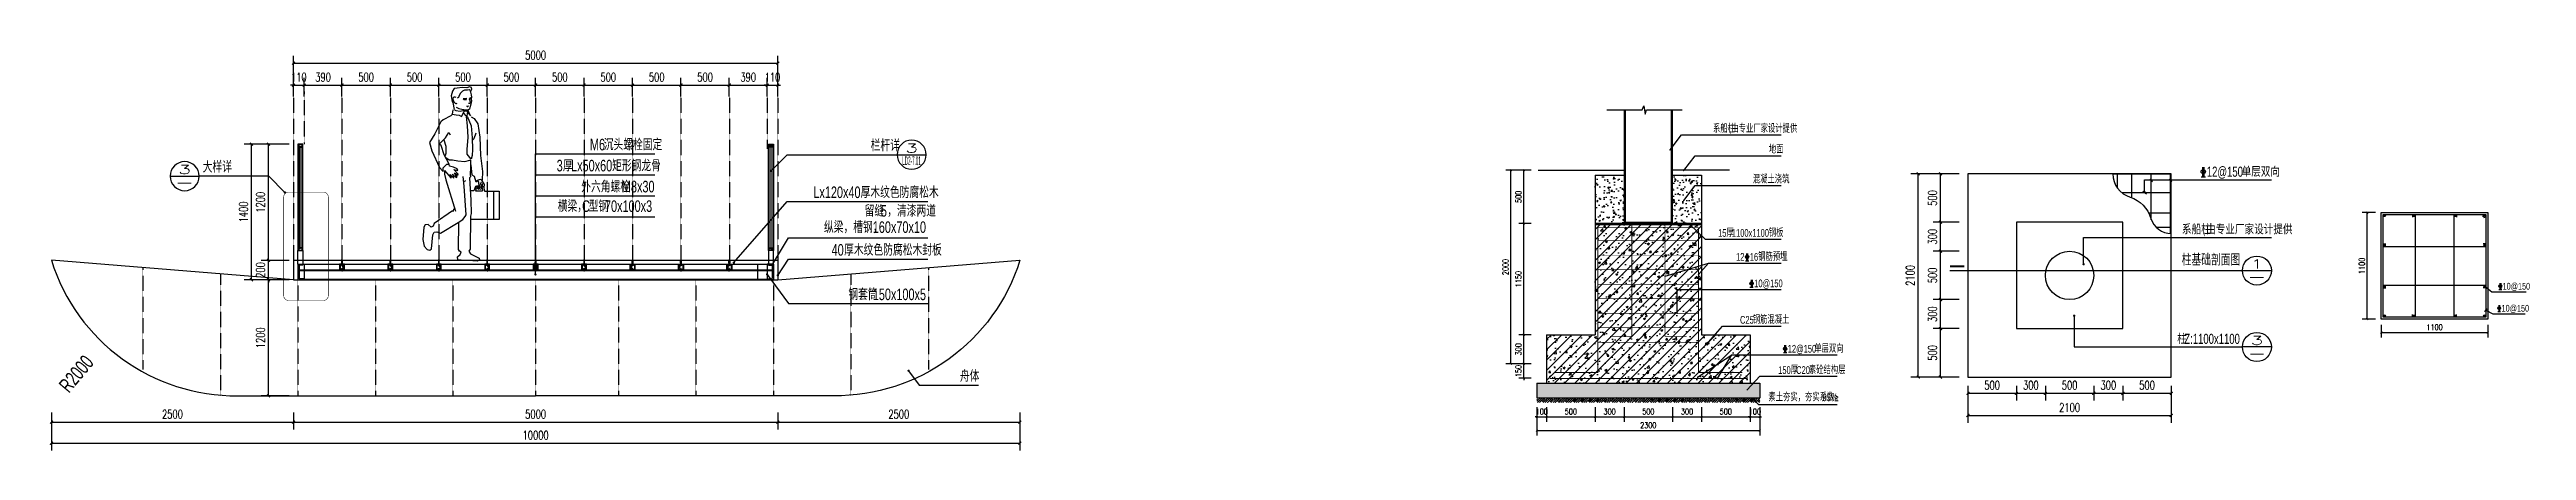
# Model space of a CAD drawing. Extents: x 1332 to 175445, y 256143 to 386027.
# Drawn here: x 78054 to 103629, y 278300 to 282444 of the extents above; entities that cross this region are included whole.
import ezdxf
from ezdxf.enums import TextEntityAlignment as Align

# ---------------------------------------------------------------- set-up
doc = ezdxf.new("R2010")
doc.units = 0
doc.header["$LTSCALE"] = 10
doc.header["$MEASUREMENT"] = 0
doc.linetypes.add('DASH', pattern=[0.35, 0.25, -0.1])
for name, color, linetype in [('0-园建', 4, 'Continuous'), ('0-立面细', 2, 'Continuous'), ('00-Palm-园建', 4, 'Continuous'), ('00-Palm-填充', 8, 'Continuous'), ('00-Palm-标注', 3, 'Continuous'), ('00-Palm-波打线', 11, 'Continuous'), ('00-园建', 4, 'Continuous'), ('00-填充', 8, 'Continuous'), ('00-文字', 7, 'Continuous'), ('00-标注', 3, 'Continuous'), ('00-立面细', 2, 'Continuous'), ('00-结构', 6, 'Continuous'), ('00-铺装', 8, 'Continuous'), ('04', 4, 'Continuous'), ('06', 6, 'Continuous'), ('0园建', 30, 'Continuous'), ('1', 1, 'Continuous'), ('DIM_IDEN', 3, 'Continuous'), ('DIM_LEAD', 3, 'Continuous'), ('DIM_SYMB', 3, 'Continuous'), ('L-填充', 250, 'Continuous'), ('PUB_DIM', 3, 'Continuous'), ('PUB_TEXT', 7, 'Continuous'), ('型钢', 6, 'Continuous')]:
    doc.layers.add(name, color=color, linetype=linetype)
doc.styles.add('_TCH_DIM_T3', font='SIMPLEX', dxfattribs={"width": 0.705882, "bigfont": 'GBCBIG'})
doc.styles.add('COMP', font='COMPLEX', dxfattribs={"bigfont": 'hztxt'})
doc.styles.add('COMPLEX', font='COMPLEX.shx', dxfattribs={"bigfont": 'hztxt.shx'})
doc.styles.add('PALMstyle', font='HAIWENRS', dxfattribs={"width": 0.7, "bigfont": 'HZTXT'})
doc.dimstyles.new('_TCH_ARCH&&20', dxfattribs={"dimtxt": 59.5, "dimasz": 20, "dimexe": 50, "dimexo": 60, "dimgap": 25.25, "dimtad": 1, "dimdec": 0, "dimrnd": 5, "dimzin": 0, "dimdsep": 46, "dimtxsty": '_TCH_DIM_T3', "dimblk": 'ARCHTICK', "dimcen": 0.09, "dimclrt": 7, "dimazin": 2, "dimtfac": 1, "dimtdec": 0, "dimtix": 1, "dimtmove": 2, "dimatfit": 3, "dimfxl": 0, "dimtolj": 1, "dimtzin": 0, "dimarcsym": 0})
doc.dimstyles.new('_TCH_ARCH&&30', dxfattribs={"dimtxt": 89.25, "dimasz": 30, "dimexe": 75, "dimexo": 90, "dimgap": 37.875, "dimtad": 1, "dimdec": 0, "dimrnd": 5, "dimzin": 0, "dimdsep": 46, "dimtxsty": '_TCH_DIM_T3', "dimblk": 'ARCHTICK', "dimcen": 0.09, "dimclrt": 7, "dimazin": 2, "dimtfac": 1, "dimtdec": 0, "dimtix": 1, "dimtmove": 2, "dimatfit": 3, "dimfxl": 0, "dimtolj": 1, "dimtzin": 0, "dimarcsym": 0})

msp = doc.modelspace()

# ---------------------------------------------------------------- texts
at = {"layer": 'PUB_DIM', "color": 7, "style": 'PALMstyle', "width": 0.7}
msp.add_text('R2000', height=150, rotation=49.97574, dxfattribs=at).set_placement((78253.9, 278886.1))
at = {"layer": 'PUB_TEXT', "style": 'PALMstyle', "width": 0.7}
for s, height, p in [('系船柱', 80, (95229.9, 281585)), (',', 80, (95397.9, 281585)), ('由专业厂家设计提供', 80, (95419.4, 281585)), ('M6', 120, (83633.6, 281401.4)), ('沉头螺栓固定', 120, (83775.7, 281401.4)), ('栏杆详', 120, (86532.2, 281392.9)), ('地面', 80, (95806.6, 281370.4)), ('大样详', 120, (79635.2, 281170.9)), ('3', 120, (83290.5, 281184.2)), ('厚', 120, (83355.1, 281184.2)), ('Lx50x60', 120, (83439.1, 281184.2)), ('外六角螺栓', 120, (83543.5, 280967.1)), ('矩形钢龙骨', 120, (83862.4, 281184.2)), ('M8x30', 120, (83963.5, 280967.1)), ('混凝土浇筑', 80, (95641.2, 281061.3)), ('12@150', 105, (100328.7, 281128.8)), ('单层双向', 105, (100687.8, 281128.8)), ('横梁，', 120, (83301.1, 280765.1)), ('C', 120, (83553.1, 280765.1)), ('型钢', 120, (83621, 280765.1)), ('70x100x3', 120, (83789, 280765.1)), ('Lx120x40', 120, (85940.6, 280908.6)), ('厚木纹色防腐松木', 120, (86428.5, 280908.6)), ('留缝', 120, (86470.3, 280716.6)), ('5', 120, (86638.3, 280716.6)), ('，清漆两道', 120, (86703, 280716.6)), ('纵梁，槽钢，', 120, (86050.2, 280548.2)), ('160x70x10', 120, (86554.2, 280548.2)), ('15', 80, (95282.8, 280508.3)), ('厚', 80, (95368.9, 280508.3)), ('1100x1100', 80, (95424.9, 280508.3)), ('钢板', 80, (95806.2, 280508.3)), ('系船柱', 105, (100072.1, 280533.7)), ('由专业厂家设计提供', 105, (100320.9, 280533.7)), ('40', 120, (86129.3, 280313.1)), ('厚木纹色防腐松木封板', 120, (86258.5, 280313.1)), ('12', 80, (95468.1, 280261)), ('16', 80, (95610.2, 280261)), ('钢筋预埋', 80, (95696.4, 280261)), (',', 105, (100292.6, 280533.7)), ('10@150', 80, (95655.6, 279987)), ('钢套筒', 120, (86302.2, 279853.5)), ('150x100x5', 120, (86554.2, 279853.5)), ('10@150', 70, (103372.3, 279734.7)), ('10@150', 70, (103383, 279962.3)), ('C25', 80, (95509, 279610.4)), ('钢筋混凝土', 80, (95640.4, 279610.4)), ('12@150', 80, (96001.8, 279311.1)), ('单层双向', 80, (96275.3, 279311.1)), ('柱', 105, (100022.9, 279401.3)), ('Z:1100x1100', 105, (100096.4, 279401.3)), ('舟体', 120, (87453.8, 279009.6)), ('150', 80, (95903.1, 279090.9)), ('厚', 80, (96032.4, 279090.9)), ('C20', 80, (96088.4, 279090.9)), ('素砼结构层', 80, (96219.7, 279090.9)), ('素土夯实，夯实系数≥', 80, (95802, 278809.4)), ('95%', 80, (96362, 278809.4))]:
    msp.add_text(s, height=height, dxfattribs=at).set_placement(p)

# ---------------------------------------------------------------- blocks, each defined once
blk = doc.blocks.new('LG')
at = {"layer": '00-Palm-园建', "color": 8}
for points in [[(45, -55), (32, -17), (5, -5)], [(23, -52), (31, -52)], [(23, -53), (31, -53)], [(23, -61), (31, -61)], [(23, -62), (31, -62)]]:
    blk.add_lwpolyline(points, dxfattribs=at)
blk.add_lwpolyline([(45, -5), (5, -5), (5, -55), (45, -55)], close=True, dxfattribs=at)
at = {"layer": '00-Palm-波打线'}
for p, q in [((21, 40), (18, 40)), ((18, 40), (18, 36)), ((32, 40), (29, 40)), ((32, 40), (32, 36)), ((23, -47), (20, -47)), ((20, -47), (20, -51)), ((20, -67), (20, -63)), ((23, -67), (20, -67)), ((33, -47), (31, -47)), ((33, -67), (31, -67)), ((33, -47), (33, -51)), ((33, -67), (33, -63))]:
    blk.add_line(p, q, dxfattribs=at)
for points in [[(18, 36), (32, 36)], [(21, 40), (21, 39), (29, 39), (29, 40)], [(21, 40), (29, 40)], [(21, 36), (23, -16), (27, -16), (29, 36)], [(20, -51), (33, -51)], [(20, -63), (33, -63)], [(23, -47), (23, -46), (31, -46), (31, -47)], [(23, -47), (31, -47)], [(23, -63), (23, -51)], [(23, -67), (23, -68), (31, -68), (31, -67)], [(23, -67), (31, -67)], [(31, -51), (31, -63)]]:
    blk.add_lwpolyline(points, dxfattribs=at)
at = {"layer": '00-园建'}
blk.add_lwpolyline([(50, 0), (0, 0), (0, -60), (50, -60)], close=True, dxfattribs=at)
blk = doc.blocks.new('人物012')
at = {"color": 0, "linetype": 'Continuous'}
for p, q in [((59, 1778), (64, 1795)), ((65, 1795), (83, 1800)), ((83, 1800), (112, 1791)), ((112, 1791), (161, 1795)), ((161, 1795), (211, 1789)), ((66, 1762), (59, 1778)), ((60, 1693), (62, 1719)), ((64, 1676), (60, 1693)), ((61, 1657), (64, 1676)), ((65, 1640), (61, 1657)), ((62, 1719), (72, 1748)), ((74, 1602), (65, 1640)), ((73, 1755), (66, 1762)), ((68, 1677), (84, 1672)), ((70, 1687), (89, 1681)), ((72, 1748), (73, 1755)), ((73, 1501), (97, 1557)), ((115, 1555), (73, 1501)), ((78, 1586), (74, 1602)), ((89, 1681), (75, 1635)), ((75, 1635), (83, 1628)), ((77, 1765), (87, 1772)), ((80, 1576), (78, 1586)), ((83, 1677), (79, 1677)), ((98, 1565), (80, 1576)), ((84, 1672), (83, 1677)), ((83, 1628), (96, 1630)), ((87, 1772), (104, 1767)), ((91, 1601), (114, 1598)), ((97, 1557), (103, 1560)), ((122, 1564), (98, 1565)), ((102, 1594), (109, 1594)), ((104, 1767), (135, 1766)), ((106, 1542), (112, 1502)), ((113, 1681), (150, 1679)), ((115, 1672), (123, 1676)), ((118, 1669), (115, 1672)), ((137, 1555), (115, 1555)), ((141, 1672), (118, 1669)), ((165, 1569), (122, 1564)), ((123, 1676), (129, 1672)), ((135, 1766), (155, 1755)), ((167, 1495), (137, 1555)), ((179, 1551), (138, 1559)), ((150, 1679), (141, 1672)), ((155, 1755), (180, 1733)), ((196, 1578), (165, 1569)), ((225, 1558), (179, 1551)), ((180, 1733), (195, 1701)), ((195, 1701), (198, 1691)), ((222, 1591), (196, 1578)), ((198, 1691), (212, 1683)), ((211, 1789), (241, 1784)), ((218, 1628), (213, 1632)), ((227, 1629), (218, 1628)), ((222, 1690), (231, 1696)), ((240, 1563), (225, 1558)), ((234, 1634), (227, 1629)), ((231, 1696), (243, 1696)), ((243, 1642), (234, 1634)), ((241, 1784), (261, 1755)), ((243, 1696), (253, 1690)), ((253, 1664), (243, 1642)), ((255, 1641), (244, 1566)), ((253, 1690), (256, 1676)), ((256, 1676), (253, 1664)), ((263, 1651), (255, 1641)), ((256, 1564), (263, 1519)), ((261, 1755), (273, 1708)), ((273, 1708), (263, 1651)), ((-24, 1283), (-30, 1092)), ((-3, 1418), (-24, 1283)), ((36, 1475), (-3, 1418)), ((20, 1322), (38, 1265)), ((68, 1492), (36, 1475)), ((68, 1397), (56, 1276)), ((107, 1499), (68, 1397)), ((98, 1281), (105, 1397)), ((107, 1154), (98, 1281)), ((105, 1397), (114, 1496)), ((112, 1502), (117, 1502)), ((117, 1502), (143, 1531)), ((192, 1508), (167, 1495)), ((221, 1513), (192, 1508)), ((263, 1519), (221, 1513)), ((263, 1515), (277, 1503)), ((277, 1503), (355, 1462)), ((297, 1331), (283, 1304)), ((331, 1276), (297, 1331)), ((355, 1462), (380, 1441)), ((380, 1441), (441, 1317)), ((441, 1317), (499, 1225)), ((-30, 1092), (-51, 925)), ((38, 1265), (54, 1249)), ((56, 1276), (54, 1154)), ((54, 1154), (56, 1093)), ((56, 1093), (68, 1053)), ((68, 1053), (107, 1106)), ((82, 1044), (72, 1046)), ((73, 1042), (73, 975)), ((134, 1031), (82, 1044)), ((107, 1106), (107, 1154)), ((206, 1035), (134, 1031)), ((260, 1046), (206, 1035)), ((295, 1047), (260, 1046)), ((293, 1003), (347, 1097)), ((329, 1070), (295, 1047)), ((348, 1253), (329, 1189)), ((329, 1189), (329, 1111)), ((329, 1111), (336, 1088)), ((396, 1209), (331, 1276)), ((347, 1097), (377, 1196)), ((377, 1196), (396, 1209)), ((473, 1140), (393, 969)), ((499, 1225), (473, 1140)), ((-61, 770), (-71, 723)), ((-40, 836), (-67, 791)), ((-67, 791), (-63, 756)), ((-55, 771), (-61, 770)), ((-51, 925), (-47, 838)), ((-49, 775), (-50, 802)), ((-39, 752), (-49, 775)), ((-47, 838), (-26, 845)), ((-27, 797), (-39, 779)), ((-39, 779), (-32, 760)), ((-36, 816), (-27, 797)), ((-19, 771), (-27, 759)), ((-26, 845), (6, 835)), ((-22, 741), (-10, 775)), ((-7, 802), (-19, 773)), ((-10, 775), (-19, 771)), ((-3, 832), (-9, 815)), ((-9, 815), (-7, 802)), ((-8, 775), (2, 780)), ((2, 780), (-5, 743)), ((11, 776), (2, 748)), ((2, 771), (11, 776)), ((6, 835), (15, 817)), ((14, 774), (22, 773)), ((15, 817), (31, 875)), ((22, 773), (40, 728)), ((31, 875), (56, 890)), ((56, 890), (68, 994)), ((84, 861), (72, 629)), ((73, 975), (79, 893)), ((79, 893), (73, 872)), ((73, 872), (84, 861)), ((119, 480), (139, 776)), ((145, 819), (121, 834)), ((139, 776), (151, 874)), ((201, 898), (245, 948)), ((206, 888), (201, 898)), ((205, 937), (212, 953)), ((245, 948), (205, 937)), ((238, 911), (206, 888)), ((210, 868), (238, 911)), ((222, 863), (210, 868)), ((212, 953), (249, 971)), ((261, 898), (222, 863)), ((328, 840), (229, 515)), ((242, 865), (261, 898)), ((249, 861), (242, 865)), ((249, 971), (292, 980)), ((284, 895), (249, 861)), ((270, 865), (284, 895)), ((277, 861), (270, 865)), ((343, 937), (277, 861)), ((292, 980), (293, 1003)), ((298, 999), (322, 998)), ((322, 998), (359, 961)), ((343, 898), (328, 840)), ((341, 927), (343, 898)), ((359, 930), (343, 937)), ((393, 969), (359, 930)), ((359, 961), (359, 939)), ((-223, 723), (-223, 429)), ((-71, 723), (-223, 723)), ((-166, 432), (-166, 721)), ((-50, 723), (20, 723)), ((-48, 756), (-49, 726)), ((-45, 747), (-22, 741)), ((-32, 760), (-39, 752)), ((-5, 743), (-16, 747)), ((2, 748), (2, 748)), ((13, 761), (9, 761)), ((20, 723), (13, 761)), ((40, 728), (76, 725)), ((72, 629), (67, 492)), ((251, 542), (254, 512)), ((254, 512), (261, 520)), ((261, 520), (448, 388)), ((-223, 429), (73, 429)), ((67, 492), (75, 465)), ((75, 465), (77, 124)), ((129, 462), (119, 480)), ((154, 430), (129, 462)), ((202, 398), (154, 430)), ((197, 119), (194, 398)), ((383, 288), (202, 398)), ((421, 303), (383, 288)), ((450, 298), (421, 303)), ((448, 388), (460, 363)), ((463, 271), (450, 298)), ((460, 363), (480, 351)), ((475, 129), (463, 271)), ((480, 351), (510, 380)), ((510, 380), (542, 375)), ((542, 375), (557, 351)), ((557, 351), (565, 224)), ((-15, 30), (-20, 12)), ((-20, 12), (0, 0)), ((20, 47), (-15, 30)), ((0, 0), (102, 7)), ((75, 75), (20, 47)), ((92, 102), (75, 75)), ((77, 124), (92, 102)), ((102, 7), (172, 10)), ((172, 94), (189, 104)), ((179, 70), (172, 94)), ((172, 10), (204, 15)), ((207, 45), (179, 70)), ((189, 104), (197, 119)), ((204, 15), (207, 45)), ((495, 114), (475, 129)), ((523, 122), (495, 114)), ((552, 154), (523, 122)), ((565, 224), (552, 154))]:
    blk.add_line(p, q, dxfattribs=at)
blk = doc.blocks.new('索引号')
at = {"color": 2}
blk.add_line((5, 0), (-5, 0), dxfattribs=at)
blk.add_circle((0, 0), 5, dxfattribs=at)
for tag, style, width, p, p2 in [('A', 'COMP', 1.695908, (-2.17, 0.77), (2.19, 0.77)), ('LD1.01', 'PALMstyle', 0.559608, (-3.16, -3.59), (3.23, -3.59))]:
    blk.add_attdef(tag, text='', height=3, dxfattribs=dict(style=style, width=width)).set_placement(p, p2, align=Align.FIT)
blk = doc.blocks.new('*U44')
at = {"layer": 'DIM_IDEN'}
for p, q in [((-64.7, 0), (0, 0)), ((0, 0), (35.97, 0))]:
    blk.add_line(p, q, dxfattribs=at)
at = {"layer": 'DIM_IDEN', "color": 2}
blk.add_line((35.97, 0), (45.97, 0), dxfattribs=at)
at = {"layer": 'DIM_IDEN', "const_width": 0.7}
blk.add_lwpolyline([(-64.7, 1.5), (-59.7, 1.5)], dxfattribs=at)
at = {"layer": 'DIM_IDEN', "color": 2}
blk.add_circle((40.97, 0), 5, dxfattribs=at)
at = {"color": 7, "style": 'PALMstyle', "width": 0.7}
blk.add_attdef('右对齐剖切索引符号', text='', height=4, dxfattribs=at).set_placement((35.24, 0.52), align=Align.BOTTOM_RIGHT)
at = {"layer": '00-文字'}
for tag, style, width, p, p2 in [('A', 'COMPLEX', 1.695908, (38.78, 0.77), (43.14, 0.77)), ('LD1.01', 'PALMstyle', 0.559608, (37.74, -3.59), (44.13, -3.59))]:
    blk.add_attdef(tag, text='', height=3, dxfattribs=dict(at, style=style, width=width)).set_placement(p, p2, align=Align.FIT)
blk = doc.blocks.new('DGD')
at = {"layer": '00-Palm-填充', "linetype": 'ByBlock'}
for points in [[(108588, 6651), (108588, 7691)], [(108593, 7716), (108624, 7710), (108633, 7696)], [(108638, 7691), (108638, 6651)], [(108588, 6621), (108588, 6481)], [(108593, 6646), (108624, 6640), (108633, 6626)], [(108638, 6481), (108638, 6621)]]:
    blk.add_lwpolyline(points, dxfattribs=at)
at = {"layer": '00-园建'}
for points in [[(108588, 7721), (108638, 7721), (108638, 7691), (108588, 7691)], [(108593, 7716), (108633, 7716), (108633, 7696), (108593, 7696)], [(108588, 6651), (108638, 6651), (108638, 6621), (108588, 6621)], [(108593, 6646), (108633, 6646), (108633, 6626), (108593, 6626)]]:
    blk.add_lwpolyline(points, close=True, dxfattribs=at)
for points in [[(108603, 6651), (108603, 7691)], [(108623, 7691), (108623, 6651)]]:
    blk.add_lwpolyline(points, dxfattribs=at)
blk = doc.blocks.new('_ArchTick')
at = {"color": 0, "linetype": 'ByBlock', "const_width": 0.4}
blk.add_lwpolyline([(-0.5, -0.5), (0.5, 0.5)], dxfattribs=at)
blk = doc.blocks.new('*D96')
at = {"layer": 'Defpoints', "color": 0, "transparency": 16777216}
for p in [(78073, 278782), (80573, 278782), (80573, 278593)]:
    blk.add_point(p, dxfattribs=at)
at = {"layer": 'PUB_DIM', "color": 0, "lineweight": -2, "transparency": 16777216}
for p, q in [((78073, 278692), (78073, 278518)), ((78073, 278593), (80573, 278593)), ((80573, 278692), (80573, 278518))]:
    blk.add_line(p, q, dxfattribs=at)
at = {"layer": 'PUB_DIM', "color": 0, "lineweight": -2, "transparency": 16777216, "xscale": 30, "yscale": 30, "zscale": 30, "rotation": 180}
blk.add_blockref('_ArchTick', (78073, 278593), dxfattribs=at)
at = {"layer": 'PUB_DIM', "color": 0, "lineweight": -2, "transparency": 16777216, "xscale": 30, "yscale": 30, "zscale": 30}
blk.add_blockref('_ArchTick', (80573, 278593), dxfattribs=at)
at = {"layer": 'PUB_DIM', "color": 7, "transparency": 16777216, "insert": (79323, 278675), "char_height": 89.2, "attachment_point": 5, "style": '_TCH_DIM_T3'}
blk.add_mtext('\\A1;2500', dxfattribs=at)
blk = doc.blocks.new('*D97')
at = {"layer": 'Defpoints', "color": 0, "transparency": 16777216}
for p in [(80573, 278782), (85573, 278782), (85573, 278593)]:
    blk.add_point(p, dxfattribs=at)
at = {"layer": 'PUB_DIM', "color": 0, "lineweight": -2, "transparency": 16777216}
for p, q in [((80573, 278692), (80573, 278518)), ((80573, 278593), (85573, 278593)), ((85573, 278692), (85573, 278518))]:
    blk.add_line(p, q, dxfattribs=at)
at = {"layer": 'PUB_DIM', "color": 0, "lineweight": -2, "transparency": 16777216, "xscale": 30, "yscale": 30, "zscale": 30, "rotation": 180}
blk.add_blockref('_ArchTick', (80573, 278593), dxfattribs=at)
at = {"layer": 'PUB_DIM', "color": 0, "lineweight": -2, "transparency": 16777216, "xscale": 30, "yscale": 30, "zscale": 30}
blk.add_blockref('_ArchTick', (85573, 278593), dxfattribs=at)
at = {"layer": 'PUB_DIM', "color": 7, "transparency": 16777216, "insert": (83073, 278675), "char_height": 89.2, "attachment_point": 5, "style": '_TCH_DIM_T3'}
blk.add_mtext('\\A1;5000', dxfattribs=at)
blk = doc.blocks.new('*D98')
at = {"layer": 'Defpoints', "color": 0, "transparency": 16777216}
for p in [(85573, 278782), (88073, 278782), (88073, 278593)]:
    blk.add_point(p, dxfattribs=at)
at = {"layer": 'PUB_DIM', "color": 0, "lineweight": -2, "transparency": 16777216}
for p, q in [((85573, 278692), (85573, 278518)), ((85573, 278593), (88073, 278593)), ((88073, 278692), (88073, 278518))]:
    blk.add_line(p, q, dxfattribs=at)
at = {"layer": 'PUB_DIM', "color": 0, "lineweight": -2, "transparency": 16777216, "xscale": 30, "yscale": 30, "zscale": 30, "rotation": 180}
blk.add_blockref('_ArchTick', (85573, 278593), dxfattribs=at)
at = {"layer": 'PUB_DIM', "color": 0, "lineweight": -2, "transparency": 16777216, "xscale": 30, "yscale": 30, "zscale": 30}
blk.add_blockref('_ArchTick', (88073, 278593), dxfattribs=at)
at = {"layer": 'PUB_DIM', "color": 7, "transparency": 16777216, "insert": (86823, 278675), "char_height": 89.2, "attachment_point": 5, "style": '_TCH_DIM_T3'}
blk.add_mtext('\\A1;2500', dxfattribs=at)
blk = doc.blocks.new('*D151')
at = {"layer": 'Defpoints', "color": 0, "transparency": 16777216}
for p in [(78073, 278632), (88073, 278632), (88073, 278375)]:
    blk.add_point(p, dxfattribs=at)
at = {"layer": 'PUB_DIM', "color": 0, "lineweight": -2, "transparency": 16777216}
for p, q in [((78073, 278542), (78073, 278300)), ((88073, 278542), (88073, 278300)), ((78073, 278375), (88073, 278375))]:
    blk.add_line(p, q, dxfattribs=at)
at = {"layer": 'PUB_DIM', "color": 0, "lineweight": -2, "transparency": 16777216, "xscale": 30, "yscale": 30, "zscale": 30, "rotation": 180}
blk.add_blockref('_ArchTick', (78073, 278375), dxfattribs=at)
at = {"layer": 'PUB_DIM', "color": 0, "lineweight": -2, "transparency": 16777216, "xscale": 30, "yscale": 30, "zscale": 30}
blk.add_blockref('_ArchTick', (88073, 278375), dxfattribs=at)
at = {"layer": 'PUB_DIM', "color": 7, "transparency": 16777216, "insert": (83073, 278457), "char_height": 89.2, "attachment_point": 5, "style": '_TCH_DIM_T3'}
blk.add_mtext('\\A1;10000', dxfattribs=at)
blk = doc.blocks.new('*D218')
at = {"layer": 'Defpoints', "color": 0, "transparency": 16777216}
for p in [(80573, 281869), (80683, 282076), (80683, 281869)]:
    blk.add_point(p, dxfattribs=at)
at = {"layer": 'PUB_DIM', "color": 0, "lineweight": -2, "transparency": 16777216}
for p, q in [((80573, 281959), (80573, 282151)), ((80683, 281959), (80683, 282151)), ((80573, 282076), (80543, 282076)), ((80573, 282076), (80683, 282076)), ((80683, 282076), (80713, 282076))]:
    blk.add_line(p, q, dxfattribs=at)
at = {"layer": 'PUB_DIM', "color": 0, "lineweight": -2, "transparency": 16777216, "xscale": 30, "yscale": 30, "zscale": 30}
blk.add_blockref('_ArchTick', (80573, 282076), dxfattribs=at)
at = {"layer": 'PUB_DIM', "color": 0, "lineweight": -2, "transparency": 16777216, "xscale": 30, "yscale": 30, "zscale": 30, "rotation": 180}
blk.add_blockref('_ArchTick', (80683, 282076), dxfattribs=at)
at = {"layer": 'PUB_DIM', "color": 7, "transparency": 16777216, "insert": (80628, 282158), "char_height": 89.2, "attachment_point": 5, "style": '_TCH_DIM_T3'}
blk.add_mtext('\\A1;110', dxfattribs=at)
blk = doc.blocks.new('*D219')
at = {"layer": 'Defpoints', "color": 0, "transparency": 16777216}
for p in [(80683, 281869), (81073, 282076), (81073, 281869)]:
    blk.add_point(p, dxfattribs=at)
at = {"layer": 'PUB_DIM', "color": 0, "lineweight": -2, "transparency": 16777216}
for p, q in [((80683, 281959), (80683, 282151)), ((81073, 281959), (81073, 282151)), ((80683, 282076), (81073, 282076))]:
    blk.add_line(p, q, dxfattribs=at)
at = {"layer": 'PUB_DIM', "color": 0, "lineweight": -2, "transparency": 16777216, "xscale": 30, "yscale": 30, "zscale": 30, "rotation": 180}
blk.add_blockref('_ArchTick', (80683, 282076), dxfattribs=at)
at = {"layer": 'PUB_DIM', "color": 0, "lineweight": -2, "transparency": 16777216, "xscale": 30, "yscale": 30, "zscale": 30}
blk.add_blockref('_ArchTick', (81073, 282076), dxfattribs=at)
at = {"layer": 'PUB_DIM', "color": 7, "transparency": 16777216, "insert": (80878, 282158), "char_height": 89.2, "attachment_point": 5, "style": '_TCH_DIM_T3'}
blk.add_mtext('\\A1;390', dxfattribs=at)
blk = doc.blocks.new('*D220')
at = {"layer": 'Defpoints', "color": 0, "transparency": 16777216}
for p in [(81073, 281869), (81573, 282076), (81573, 281869)]:
    blk.add_point(p, dxfattribs=at)
at = {"layer": 'PUB_DIM', "color": 0, "lineweight": -2, "transparency": 16777216}
for p, q in [((81073, 281959), (81073, 282151)), ((81573, 281959), (81573, 282151)), ((81073, 282076), (81573, 282076))]:
    blk.add_line(p, q, dxfattribs=at)
at = {"layer": 'PUB_DIM', "color": 0, "lineweight": -2, "transparency": 16777216, "xscale": 30, "yscale": 30, "zscale": 30, "rotation": 180}
blk.add_blockref('_ArchTick', (81073, 282076), dxfattribs=at)
at = {"layer": 'PUB_DIM', "color": 0, "lineweight": -2, "transparency": 16777216, "xscale": 30, "yscale": 30, "zscale": 30}
blk.add_blockref('_ArchTick', (81573, 282076), dxfattribs=at)
at = {"layer": 'PUB_DIM', "color": 7, "transparency": 16777216, "insert": (81323, 282158), "char_height": 89.2, "attachment_point": 5, "style": '_TCH_DIM_T3'}
blk.add_mtext('\\A1;500', dxfattribs=at)
blk = doc.blocks.new('*D221')
at = {"layer": 'Defpoints', "color": 0, "transparency": 16777216}
for p in [(81573, 281869), (82073, 282076), (82073, 281869)]:
    blk.add_point(p, dxfattribs=at)
at = {"layer": 'PUB_DIM', "color": 0, "lineweight": -2, "transparency": 16777216}
for p, q in [((81573, 281959), (81573, 282151)), ((82073, 281959), (82073, 282151)), ((81573, 282076), (82073, 282076))]:
    blk.add_line(p, q, dxfattribs=at)
at = {"layer": 'PUB_DIM', "color": 0, "lineweight": -2, "transparency": 16777216, "xscale": 30, "yscale": 30, "zscale": 30, "rotation": 180}
blk.add_blockref('_ArchTick', (81573, 282076), dxfattribs=at)
at = {"layer": 'PUB_DIM', "color": 0, "lineweight": -2, "transparency": 16777216, "xscale": 30, "yscale": 30, "zscale": 30}
blk.add_blockref('_ArchTick', (82073, 282076), dxfattribs=at)
at = {"layer": 'PUB_DIM', "color": 7, "transparency": 16777216, "insert": (81823, 282158), "char_height": 89.2, "attachment_point": 5, "style": '_TCH_DIM_T3'}
blk.add_mtext('\\A1;500', dxfattribs=at)
blk = doc.blocks.new('*D222')
at = {"layer": 'Defpoints', "color": 0, "transparency": 16777216}
for p in [(82073, 281869), (82573, 282076), (82573, 281869)]:
    blk.add_point(p, dxfattribs=at)
at = {"layer": 'PUB_DIM', "color": 0, "lineweight": -2, "transparency": 16777216}
for p, q in [((82073, 281959), (82073, 282151)), ((82573, 281959), (82573, 282151)), ((82073, 282076), (82573, 282076))]:
    blk.add_line(p, q, dxfattribs=at)
at = {"layer": 'PUB_DIM', "color": 0, "lineweight": -2, "transparency": 16777216, "xscale": 30, "yscale": 30, "zscale": 30, "rotation": 180}
blk.add_blockref('_ArchTick', (82073, 282076), dxfattribs=at)
at = {"layer": 'PUB_DIM', "color": 0, "lineweight": -2, "transparency": 16777216, "xscale": 30, "yscale": 30, "zscale": 30}
blk.add_blockref('_ArchTick', (82573, 282076), dxfattribs=at)
at = {"layer": 'PUB_DIM', "color": 7, "transparency": 16777216, "insert": (82323, 282158), "char_height": 89.2, "attachment_point": 5, "style": '_TCH_DIM_T3'}
blk.add_mtext('\\A1;500', dxfattribs=at)
blk = doc.blocks.new('*D223')
at = {"layer": 'Defpoints', "color": 0, "transparency": 16777216}
for p in [(82573, 281869), (83073, 282076), (83073, 281869)]:
    blk.add_point(p, dxfattribs=at)
at = {"layer": 'PUB_DIM', "color": 0, "lineweight": -2, "transparency": 16777216}
for p, q in [((82573, 281959), (82573, 282151)), ((83073, 281959), (83073, 282151)), ((82573, 282076), (83073, 282076))]:
    blk.add_line(p, q, dxfattribs=at)
at = {"layer": 'PUB_DIM', "color": 0, "lineweight": -2, "transparency": 16777216, "xscale": 30, "yscale": 30, "zscale": 30, "rotation": 180}
blk.add_blockref('_ArchTick', (82573, 282076), dxfattribs=at)
at = {"layer": 'PUB_DIM', "color": 0, "lineweight": -2, "transparency": 16777216, "xscale": 30, "yscale": 30, "zscale": 30}
blk.add_blockref('_ArchTick', (83073, 282076), dxfattribs=at)
at = {"layer": 'PUB_DIM', "color": 7, "transparency": 16777216, "insert": (82823, 282158), "char_height": 89.2, "attachment_point": 5, "style": '_TCH_DIM_T3'}
blk.add_mtext('\\A1;500', dxfattribs=at)
blk = doc.blocks.new('*D224')
at = {"layer": 'Defpoints', "color": 0, "transparency": 16777216}
for p in [(83073, 281869), (83573, 282076), (83573, 281869)]:
    blk.add_point(p, dxfattribs=at)
at = {"layer": 'PUB_DIM', "color": 0, "lineweight": -2, "transparency": 16777216}
for p, q in [((83073, 281959), (83073, 282151)), ((83573, 281959), (83573, 282151)), ((83073, 282076), (83573, 282076))]:
    blk.add_line(p, q, dxfattribs=at)
at = {"layer": 'PUB_DIM', "color": 0, "lineweight": -2, "transparency": 16777216, "xscale": 30, "yscale": 30, "zscale": 30, "rotation": 180}
blk.add_blockref('_ArchTick', (83073, 282076), dxfattribs=at)
at = {"layer": 'PUB_DIM', "color": 0, "lineweight": -2, "transparency": 16777216, "xscale": 30, "yscale": 30, "zscale": 30}
blk.add_blockref('_ArchTick', (83573, 282076), dxfattribs=at)
at = {"layer": 'PUB_DIM', "color": 7, "transparency": 16777216, "insert": (83323, 282158), "char_height": 89.2, "attachment_point": 5, "style": '_TCH_DIM_T3'}
blk.add_mtext('\\A1;500', dxfattribs=at)
blk = doc.blocks.new('*D225')
at = {"layer": 'Defpoints', "color": 0, "transparency": 16777216}
for p in [(83573, 281869), (84073, 282076), (84073, 281869)]:
    blk.add_point(p, dxfattribs=at)
at = {"layer": 'PUB_DIM', "color": 0, "lineweight": -2, "transparency": 16777216}
for p, q in [((83573, 281959), (83573, 282151)), ((84073, 281959), (84073, 282151)), ((83573, 282076), (84073, 282076))]:
    blk.add_line(p, q, dxfattribs=at)
at = {"layer": 'PUB_DIM', "color": 0, "lineweight": -2, "transparency": 16777216, "xscale": 30, "yscale": 30, "zscale": 30, "rotation": 180}
blk.add_blockref('_ArchTick', (83573, 282076), dxfattribs=at)
at = {"layer": 'PUB_DIM', "color": 0, "lineweight": -2, "transparency": 16777216, "xscale": 30, "yscale": 30, "zscale": 30}
blk.add_blockref('_ArchTick', (84073, 282076), dxfattribs=at)
at = {"layer": 'PUB_DIM', "color": 7, "transparency": 16777216, "insert": (83823, 282158), "char_height": 89.2, "attachment_point": 5, "style": '_TCH_DIM_T3'}
blk.add_mtext('\\A1;500', dxfattribs=at)
blk = doc.blocks.new('*D226')
at = {"layer": 'Defpoints', "color": 0, "transparency": 16777216}
for p in [(84073, 281869), (84573, 282076), (84573, 281869)]:
    blk.add_point(p, dxfattribs=at)
at = {"layer": 'PUB_DIM', "color": 0, "lineweight": -2, "transparency": 16777216}
for p, q in [((84073, 281959), (84073, 282151)), ((84573, 281959), (84573, 282151)), ((84073, 282076), (84573, 282076))]:
    blk.add_line(p, q, dxfattribs=at)
at = {"layer": 'PUB_DIM', "color": 0, "lineweight": -2, "transparency": 16777216, "xscale": 30, "yscale": 30, "zscale": 30, "rotation": 180}
blk.add_blockref('_ArchTick', (84073, 282076), dxfattribs=at)
at = {"layer": 'PUB_DIM', "color": 0, "lineweight": -2, "transparency": 16777216, "xscale": 30, "yscale": 30, "zscale": 30}
blk.add_blockref('_ArchTick', (84573, 282076), dxfattribs=at)
at = {"layer": 'PUB_DIM', "color": 7, "transparency": 16777216, "insert": (84323, 282158), "char_height": 89.2, "attachment_point": 5, "style": '_TCH_DIM_T3'}
blk.add_mtext('\\A1;500', dxfattribs=at)
blk = doc.blocks.new('*D227')
at = {"layer": 'Defpoints', "color": 0, "transparency": 16777216}
for p in [(84573, 281869), (85073, 282076), (85073, 281869)]:
    blk.add_point(p, dxfattribs=at)
at = {"layer": 'PUB_DIM', "color": 0, "lineweight": -2, "transparency": 16777216}
for p, q in [((84573, 281959), (84573, 282151)), ((85073, 281959), (85073, 282151)), ((84573, 282076), (85073, 282076))]:
    blk.add_line(p, q, dxfattribs=at)
at = {"layer": 'PUB_DIM', "color": 0, "lineweight": -2, "transparency": 16777216, "xscale": 30, "yscale": 30, "zscale": 30, "rotation": 180}
blk.add_blockref('_ArchTick', (84573, 282076), dxfattribs=at)
at = {"layer": 'PUB_DIM', "color": 0, "lineweight": -2, "transparency": 16777216, "xscale": 30, "yscale": 30, "zscale": 30}
blk.add_blockref('_ArchTick', (85073, 282076), dxfattribs=at)
at = {"layer": 'PUB_DIM', "color": 7, "transparency": 16777216, "insert": (84823, 282158), "char_height": 89.2, "attachment_point": 5, "style": '_TCH_DIM_T3'}
blk.add_mtext('\\A1;500', dxfattribs=at)
blk = doc.blocks.new('*D228')
at = {"layer": 'Defpoints', "color": 0, "transparency": 16777216}
for p in [(85073, 281869), (85463, 282076), (85463, 281869)]:
    blk.add_point(p, dxfattribs=at)
at = {"layer": 'PUB_DIM', "color": 0, "lineweight": -2, "transparency": 16777216}
for p, q in [((85073, 281959), (85073, 282151)), ((85463, 281959), (85463, 282151)), ((85073, 282076), (85463, 282076))]:
    blk.add_line(p, q, dxfattribs=at)
at = {"layer": 'PUB_DIM', "color": 0, "lineweight": -2, "transparency": 16777216, "xscale": 30, "yscale": 30, "zscale": 30, "rotation": 180}
blk.add_blockref('_ArchTick', (85073, 282076), dxfattribs=at)
at = {"layer": 'PUB_DIM', "color": 0, "lineweight": -2, "transparency": 16777216, "xscale": 30, "yscale": 30, "zscale": 30}
blk.add_blockref('_ArchTick', (85463, 282076), dxfattribs=at)
at = {"layer": 'PUB_DIM', "color": 7, "transparency": 16777216, "insert": (85268, 282158), "char_height": 89.2, "attachment_point": 5, "style": '_TCH_DIM_T3'}
blk.add_mtext('\\A1;390', dxfattribs=at)
blk = doc.blocks.new('*D229')
at = {"layer": 'Defpoints', "color": 0, "transparency": 16777216}
for p in [(85463, 281869), (85573, 282076), (85573, 281869)]:
    blk.add_point(p, dxfattribs=at)
at = {"layer": 'PUB_DIM', "color": 0, "lineweight": -2, "transparency": 16777216}
for p, q in [((85463, 281959), (85463, 282151)), ((85573, 281959), (85573, 282151)), ((85463, 282076), (85433, 282076)), ((85463, 282076), (85573, 282076)), ((85573, 282076), (85603, 282076))]:
    blk.add_line(p, q, dxfattribs=at)
at = {"layer": 'PUB_DIM', "color": 0, "lineweight": -2, "transparency": 16777216, "xscale": 30, "yscale": 30, "zscale": 30}
blk.add_blockref('_ArchTick', (85463, 282076), dxfattribs=at)
at = {"layer": 'PUB_DIM', "color": 0, "lineweight": -2, "transparency": 16777216, "xscale": 30, "yscale": 30, "zscale": 30, "rotation": 180}
blk.add_blockref('_ArchTick', (85573, 282076), dxfattribs=at)
at = {"layer": 'PUB_DIM', "color": 7, "transparency": 16777216, "insert": (85518, 282158), "char_height": 89.2, "attachment_point": 5, "style": '_TCH_DIM_T3'}
blk.add_mtext('\\A1;110', dxfattribs=at)
blk = doc.blocks.new('*D230')
at = {"layer": 'Defpoints', "color": 0, "transparency": 16777216}
for p in [(85573, 282303), (80573, 282031), (85573, 282031)]:
    blk.add_point(p, dxfattribs=at)
at = {"layer": 'PUB_DIM', "color": 0, "lineweight": -2, "transparency": 16777216}
for p, q in [((80573, 282121), (80573, 282378)), ((85573, 282121), (85573, 282378)), ((80573, 282303), (85573, 282303))]:
    blk.add_line(p, q, dxfattribs=at)
at = {"layer": 'PUB_DIM', "color": 0, "lineweight": -2, "transparency": 16777216, "xscale": 30, "yscale": 30, "zscale": 30, "rotation": 180}
blk.add_blockref('_ArchTick', (80573, 282303), dxfattribs=at)
at = {"layer": 'PUB_DIM', "color": 0, "lineweight": -2, "transparency": 16777216, "xscale": 30, "yscale": 30, "zscale": 30}
blk.add_blockref('_ArchTick', (85573, 282303), dxfattribs=at)
at = {"layer": 'PUB_DIM', "color": 7, "transparency": 16777216, "insert": (83073, 282385), "char_height": 89.2, "attachment_point": 5, "style": '_TCH_DIM_T3'}
blk.add_mtext('\\A1;5000', dxfattribs=at)
blk = doc.blocks.new('*D231')
at = {"layer": 'Defpoints', "color": 0, "transparency": 16777216}
for p in [(80315, 280065), (80618, 280065), (80618, 278865)]:
    blk.add_point(p, dxfattribs=at)
at = {"layer": 'PUB_DIM', "color": 0, "lineweight": -2, "transparency": 16777216}
for p, q in [((80528, 280065), (80240, 280065)), ((80315, 278865), (80315, 280065)), ((80528, 278865), (80240, 278865))]:
    blk.add_line(p, q, dxfattribs=at)
at = {"layer": 'PUB_DIM', "color": 0, "lineweight": -2, "transparency": 16777216, "xscale": 30, "yscale": 30, "zscale": 30}
for p, rotation in [((80315, 280065), 90), ((80315, 278865), 270)]:
    blk.add_blockref('_ArchTick', p, dxfattribs=dict(at, rotation=rotation))
at = {"layer": 'PUB_DIM', "color": 7, "transparency": 16777216, "insert": (80232, 279465), "char_height": 89.2, "attachment_point": 5, "rotation": 90, "style": '_TCH_DIM_T3'}
blk.add_mtext('\\A1;1200', dxfattribs=at)
blk = doc.blocks.new('*D232')
at = {"layer": 'Defpoints', "color": 0, "transparency": 16777216}
for p in [(80315, 280265), (80618, 280265), (80618, 280065)]:
    blk.add_point(p, dxfattribs=at)
at = {"layer": 'PUB_DIM', "color": 0, "lineweight": -2, "transparency": 16777216}
for p, q in [((80528, 280265), (80240, 280265)), ((80528, 280065), (80240, 280065)), ((80315, 280265), (80315, 280295)), ((80315, 280065), (80315, 280265)), ((80315, 280065), (80315, 280035))]:
    blk.add_line(p, q, dxfattribs=at)
at = {"layer": 'PUB_DIM', "color": 0, "lineweight": -2, "transparency": 16777216, "xscale": 30, "yscale": 30, "zscale": 30}
for p, rotation in [((80315, 280265), 270), ((80315, 280065), 90)]:
    blk.add_blockref('_ArchTick', p, dxfattribs=dict(at, rotation=rotation))
at = {"layer": 'PUB_DIM', "color": 7, "transparency": 16777216, "insert": (80232, 280165), "char_height": 89.2, "attachment_point": 5, "rotation": 90, "style": '_TCH_DIM_T3'}
blk.add_mtext('\\A1;200', dxfattribs=at)
blk = doc.blocks.new('*D233')
at = {"layer": 'Defpoints', "color": 0, "transparency": 16777216}
for p in [(80315, 281465), (80618, 281465), (80618, 280265)]:
    blk.add_point(p, dxfattribs=at)
at = {"layer": 'PUB_DIM', "color": 0, "lineweight": -2, "transparency": 16777216}
for p, q in [((80528, 281465), (80240, 281465)), ((80315, 280265), (80315, 281465)), ((80528, 280265), (80240, 280265))]:
    blk.add_line(p, q, dxfattribs=at)
at = {"layer": 'PUB_DIM', "color": 0, "lineweight": -2, "transparency": 16777216, "xscale": 30, "yscale": 30, "zscale": 30}
for p, rotation in [((80315, 281465), 90), ((80315, 280265), 270)]:
    blk.add_blockref('_ArchTick', p, dxfattribs=dict(at, rotation=rotation))
at = {"layer": 'PUB_DIM', "color": 7, "transparency": 16777216, "insert": (80232, 280865), "char_height": 89.2, "attachment_point": 5, "rotation": 90, "style": '_TCH_DIM_T3'}
blk.add_mtext('\\A1;1200', dxfattribs=at)
blk = doc.blocks.new('*D234')
at = {"layer": 'Defpoints', "color": 0, "transparency": 16777216}
for p in [(80139, 281465), (80334, 281465), (80334, 280065)]:
    blk.add_point(p, dxfattribs=at)
at = {"layer": 'PUB_DIM', "color": 0, "lineweight": -2, "transparency": 16777216}
for p, q in [((80244, 281465), (80064, 281465)), ((80139, 280065), (80139, 281465)), ((80244, 280065), (80064, 280065))]:
    blk.add_line(p, q, dxfattribs=at)
at = {"layer": 'PUB_DIM', "color": 0, "lineweight": -2, "transparency": 16777216, "xscale": 30, "yscale": 30, "zscale": 30}
for p, rotation in [((80139, 281465), 90), ((80139, 280065), 270)]:
    blk.add_blockref('_ArchTick', p, dxfattribs=dict(at, rotation=rotation))
at = {"layer": 'PUB_DIM', "color": 7, "transparency": 16777216, "insert": (80057, 280765), "char_height": 89.2, "attachment_point": 5, "rotation": 90, "style": '_TCH_DIM_T3'}
blk.add_mtext('\\A1;1400', dxfattribs=at)
blk = doc.blocks.new('*D370')
at = {"layer": 'Defpoints', "color": 0, "transparency": 16777216}
for p in [(93276, 279196), (93414, 279196), (93414, 279046)]:
    blk.add_point(p, dxfattribs=at)
at = {"layer": 'PUB_DIM', "color": 0, "lineweight": -2, "transparency": 16777216}
for p, q in [((93354, 279196), (93226, 279196)), ((93354, 279046), (93226, 279046)), ((93276, 279196), (93276, 279216)), ((93276, 279046), (93276, 279196)), ((93276, 279046), (93276, 279026))]:
    blk.add_line(p, q, dxfattribs=at)
at = {"layer": 'PUB_DIM', "color": 0, "lineweight": -2, "transparency": 16777216, "xscale": 20, "yscale": 20, "zscale": 20}
for p, rotation in [((93276, 279196), 270), ((93276, 279046), 90)]:
    blk.add_blockref('_ArchTick', p, dxfattribs=dict(at, rotation=rotation))
at = {"layer": 'PUB_DIM', "color": 7, "transparency": 16777216, "insert": (93221, 279121), "char_height": 59.5, "attachment_point": 5, "rotation": 90, "style": '_TCH_DIM_T3'}
blk.add_mtext('\\A1;150', dxfattribs=at)
blk = doc.blocks.new('*D371')
at = {"layer": 'Defpoints', "color": 0, "transparency": 16777216}
for p in [(93276, 279496), (93414, 279496), (93414, 279196)]:
    blk.add_point(p, dxfattribs=at)
at = {"layer": 'PUB_DIM', "color": 0, "lineweight": -2, "transparency": 16777216}
for p, q in [((93354, 279496), (93226, 279496)), ((93276, 279196), (93276, 279496)), ((93354, 279196), (93226, 279196))]:
    blk.add_line(p, q, dxfattribs=at)
at = {"layer": 'PUB_DIM', "color": 0, "lineweight": -2, "transparency": 16777216, "xscale": 20, "yscale": 20, "zscale": 20}
for p, rotation in [((93276, 279496), 90), ((93276, 279196), 270)]:
    blk.add_blockref('_ArchTick', p, dxfattribs=dict(at, rotation=rotation))
at = {"layer": 'PUB_DIM', "color": 7, "transparency": 16777216, "insert": (93221, 279346), "char_height": 59.5, "attachment_point": 5, "rotation": 90, "style": '_TCH_DIM_T3'}
blk.add_mtext('\\A1;300', dxfattribs=at)
blk = doc.blocks.new('*D372')
at = {"layer": 'Defpoints', "color": 0, "transparency": 16777216}
for p in [(93276, 280646), (93414, 280646), (93414, 279496)]:
    blk.add_point(p, dxfattribs=at)
at = {"layer": 'PUB_DIM', "color": 0, "lineweight": -2, "transparency": 16777216}
for p, q in [((93354, 280646), (93226, 280646)), ((93276, 279496), (93276, 280646)), ((93354, 279496), (93226, 279496))]:
    blk.add_line(p, q, dxfattribs=at)
at = {"layer": 'PUB_DIM', "color": 0, "lineweight": -2, "transparency": 16777216, "xscale": 20, "yscale": 20, "zscale": 20}
for p, rotation in [((93276, 280646), 90), ((93276, 279496), 270)]:
    blk.add_blockref('_ArchTick', p, dxfattribs=dict(at, rotation=rotation))
at = {"layer": 'PUB_DIM', "color": 7, "transparency": 16777216, "insert": (93221, 280071), "char_height": 59.5, "attachment_point": 5, "rotation": 90, "style": '_TCH_DIM_T3'}
blk.add_mtext('\\A1;1150', dxfattribs=at)
blk = doc.blocks.new('*D373')
at = {"layer": 'Defpoints', "color": 0, "transparency": 16777216}
for p in [(93276, 281196), (93414, 281196), (93414, 280646)]:
    blk.add_point(p, dxfattribs=at)
at = {"layer": 'PUB_DIM', "color": 0, "lineweight": -2, "transparency": 16777216}
for p, q in [((93354, 281196), (93226, 281196)), ((93276, 280646), (93276, 281196)), ((93354, 280646), (93226, 280646))]:
    blk.add_line(p, q, dxfattribs=at)
at = {"layer": 'PUB_DIM', "color": 0, "lineweight": -2, "transparency": 16777216, "xscale": 20, "yscale": 20, "zscale": 20}
for p, rotation in [((93276, 281196), 90), ((93276, 280646), 270)]:
    blk.add_blockref('_ArchTick', p, dxfattribs=dict(at, rotation=rotation))
at = {"layer": 'PUB_DIM', "color": 7, "transparency": 16777216, "insert": (93221, 280921), "char_height": 59.5, "attachment_point": 5, "rotation": 90, "style": '_TCH_DIM_T3'}
blk.add_mtext('\\A1;500', dxfattribs=at)
blk = doc.blocks.new('*D374')
at = {"layer": 'Defpoints', "color": 0, "transparency": 16777216}
for p in [(93412, 278809), (93512, 278809), (93512, 278647)]:
    blk.add_point(p, dxfattribs=at)
at = {"layer": 'PUB_DIM', "color": 0, "lineweight": -2, "transparency": 16777216}
for p, q in [((93412, 278647), (93392, 278647)), ((93412, 278749), (93412, 278597)), ((93412, 278647), (93512, 278647)), ((93512, 278749), (93512, 278597)), ((93512, 278647), (93532, 278647))]:
    blk.add_line(p, q, dxfattribs=at)
at = {"layer": 'PUB_DIM', "color": 0, "lineweight": -2, "transparency": 16777216, "xscale": 20, "yscale": 20, "zscale": 20}
blk.add_blockref('_ArchTick', (93412, 278647), dxfattribs=at)
at = {"layer": 'PUB_DIM', "color": 0, "lineweight": -2, "transparency": 16777216, "xscale": 20, "yscale": 20, "zscale": 20, "rotation": 180}
blk.add_blockref('_ArchTick', (93512, 278647), dxfattribs=at)
at = {"layer": 'PUB_DIM', "color": 7, "transparency": 16777216, "insert": (93462, 278702), "char_height": 59.5, "attachment_point": 5, "style": '_TCH_DIM_T3'}
blk.add_mtext('\\A1;100', dxfattribs=at)
blk = doc.blocks.new('*D375')
at = {"layer": 'Defpoints', "color": 0, "transparency": 16777216}
for p in [(93512, 278809), (94012, 278809), (94012, 278647)]:
    blk.add_point(p, dxfattribs=at)
at = {"layer": 'PUB_DIM', "color": 0, "lineweight": -2, "transparency": 16777216}
for p, q in [((93512, 278749), (93512, 278597)), ((93512, 278647), (94012, 278647)), ((94012, 278749), (94012, 278597))]:
    blk.add_line(p, q, dxfattribs=at)
at = {"layer": 'PUB_DIM', "color": 0, "lineweight": -2, "transparency": 16777216, "xscale": 20, "yscale": 20, "zscale": 20, "rotation": 180}
blk.add_blockref('_ArchTick', (93512, 278647), dxfattribs=at)
at = {"layer": 'PUB_DIM', "color": 0, "lineweight": -2, "transparency": 16777216, "xscale": 20, "yscale": 20, "zscale": 20}
blk.add_blockref('_ArchTick', (94012, 278647), dxfattribs=at)
at = {"layer": 'PUB_DIM', "color": 7, "transparency": 16777216, "insert": (93762, 278702), "char_height": 59.5, "attachment_point": 5, "style": '_TCH_DIM_T3'}
blk.add_mtext('\\A1;500', dxfattribs=at)
blk = doc.blocks.new('*D376')
at = {"layer": 'Defpoints', "color": 0, "transparency": 16777216}
for p in [(94012, 278809), (94312, 278809), (94312, 278647)]:
    blk.add_point(p, dxfattribs=at)
at = {"layer": 'PUB_DIM', "color": 0, "lineweight": -2, "transparency": 16777216}
for p, q in [((94012, 278749), (94012, 278597)), ((94012, 278647), (94312, 278647)), ((94312, 278749), (94312, 278597))]:
    blk.add_line(p, q, dxfattribs=at)
at = {"layer": 'PUB_DIM', "color": 0, "lineweight": -2, "transparency": 16777216, "xscale": 20, "yscale": 20, "zscale": 20, "rotation": 180}
blk.add_blockref('_ArchTick', (94012, 278647), dxfattribs=at)
at = {"layer": 'PUB_DIM', "color": 0, "lineweight": -2, "transparency": 16777216, "xscale": 20, "yscale": 20, "zscale": 20}
blk.add_blockref('_ArchTick', (94312, 278647), dxfattribs=at)
at = {"layer": 'PUB_DIM', "color": 7, "transparency": 16777216, "insert": (94162, 278702), "char_height": 59.5, "attachment_point": 5, "style": '_TCH_DIM_T3'}
blk.add_mtext('\\A1;300', dxfattribs=at)
blk = doc.blocks.new('*D377')
at = {"layer": 'Defpoints', "color": 0, "transparency": 16777216}
for p in [(94312, 278809), (94812, 278809), (94812, 278647)]:
    blk.add_point(p, dxfattribs=at)
at = {"layer": 'PUB_DIM', "color": 0, "lineweight": -2, "transparency": 16777216}
for p, q in [((94312, 278749), (94312, 278597)), ((94312, 278647), (94812, 278647)), ((94812, 278749), (94812, 278597))]:
    blk.add_line(p, q, dxfattribs=at)
at = {"layer": 'PUB_DIM', "color": 0, "lineweight": -2, "transparency": 16777216, "xscale": 20, "yscale": 20, "zscale": 20, "rotation": 180}
blk.add_blockref('_ArchTick', (94312, 278647), dxfattribs=at)
at = {"layer": 'PUB_DIM', "color": 0, "lineweight": -2, "transparency": 16777216, "xscale": 20, "yscale": 20, "zscale": 20}
blk.add_blockref('_ArchTick', (94812, 278647), dxfattribs=at)
at = {"layer": 'PUB_DIM', "color": 7, "transparency": 16777216, "insert": (94562, 278702), "char_height": 59.5, "attachment_point": 5, "style": '_TCH_DIM_T3'}
blk.add_mtext('\\A1;500', dxfattribs=at)
blk = doc.blocks.new('*D378')
at = {"layer": 'Defpoints', "color": 0, "transparency": 16777216}
for p in [(94812, 278809), (95112, 278809), (95112, 278647)]:
    blk.add_point(p, dxfattribs=at)
at = {"layer": 'PUB_DIM', "color": 0, "lineweight": -2, "transparency": 16777216}
for p, q in [((94812, 278749), (94812, 278597)), ((94812, 278647), (95112, 278647)), ((95112, 278749), (95112, 278597))]:
    blk.add_line(p, q, dxfattribs=at)
at = {"layer": 'PUB_DIM', "color": 0, "lineweight": -2, "transparency": 16777216, "xscale": 20, "yscale": 20, "zscale": 20, "rotation": 180}
blk.add_blockref('_ArchTick', (94812, 278647), dxfattribs=at)
at = {"layer": 'PUB_DIM', "color": 0, "lineweight": -2, "transparency": 16777216, "xscale": 20, "yscale": 20, "zscale": 20}
blk.add_blockref('_ArchTick', (95112, 278647), dxfattribs=at)
at = {"layer": 'PUB_DIM', "color": 7, "transparency": 16777216, "insert": (94962, 278702), "char_height": 59.5, "attachment_point": 5, "style": '_TCH_DIM_T3'}
blk.add_mtext('\\A1;300', dxfattribs=at)
blk = doc.blocks.new('*D379')
at = {"layer": 'Defpoints', "color": 0, "transparency": 16777216}
for p in [(95112, 278809), (95612, 278809), (95612, 278647)]:
    blk.add_point(p, dxfattribs=at)
at = {"layer": 'PUB_DIM', "color": 0, "lineweight": -2, "transparency": 16777216}
for p, q in [((95112, 278749), (95112, 278597)), ((95112, 278647), (95612, 278647)), ((95612, 278749), (95612, 278597))]:
    blk.add_line(p, q, dxfattribs=at)
at = {"layer": 'PUB_DIM', "color": 0, "lineweight": -2, "transparency": 16777216, "xscale": 20, "yscale": 20, "zscale": 20, "rotation": 180}
blk.add_blockref('_ArchTick', (95112, 278647), dxfattribs=at)
at = {"layer": 'PUB_DIM', "color": 0, "lineweight": -2, "transparency": 16777216, "xscale": 20, "yscale": 20, "zscale": 20}
blk.add_blockref('_ArchTick', (95612, 278647), dxfattribs=at)
at = {"layer": 'PUB_DIM', "color": 7, "transparency": 16777216, "insert": (95362, 278702), "char_height": 59.5, "attachment_point": 5, "style": '_TCH_DIM_T3'}
blk.add_mtext('\\A1;500', dxfattribs=at)
blk = doc.blocks.new('*D380')
at = {"layer": 'Defpoints', "color": 0, "transparency": 16777216}
for p in [(95612, 278809), (95712, 278809), (95712, 278647)]:
    blk.add_point(p, dxfattribs=at)
at = {"layer": 'PUB_DIM', "color": 0, "lineweight": -2, "transparency": 16777216}
for p, q in [((95612, 278647), (95592, 278647)), ((95612, 278749), (95612, 278597)), ((95612, 278647), (95712, 278647)), ((95712, 278749), (95712, 278597)), ((95712, 278647), (95732, 278647))]:
    blk.add_line(p, q, dxfattribs=at)
at = {"layer": 'PUB_DIM', "color": 0, "lineweight": -2, "transparency": 16777216, "xscale": 20, "yscale": 20, "zscale": 20}
blk.add_blockref('_ArchTick', (95612, 278647), dxfattribs=at)
at = {"layer": 'PUB_DIM', "color": 0, "lineweight": -2, "transparency": 16777216, "xscale": 20, "yscale": 20, "zscale": 20, "rotation": 180}
blk.add_blockref('_ArchTick', (95712, 278647), dxfattribs=at)
at = {"layer": 'PUB_DIM', "color": 7, "transparency": 16777216, "insert": (95662, 278702), "char_height": 59.5, "attachment_point": 5, "style": '_TCH_DIM_T3'}
blk.add_mtext('\\A1;100', dxfattribs=at)
blk = doc.blocks.new('*D381')
at = {"layer": 'Defpoints', "color": 0, "transparency": 16777216}
for p in [(93412, 278809), (95712, 278809), (95712, 278506)]:
    blk.add_point(p, dxfattribs=at)
at = {"layer": 'PUB_DIM', "color": 0, "lineweight": -2, "transparency": 16777216}
for p, q in [((93412, 278749), (93412, 278456)), ((95712, 278749), (95712, 278456)), ((93412, 278506), (95712, 278506))]:
    blk.add_line(p, q, dxfattribs=at)
at = {"layer": 'PUB_DIM', "color": 0, "lineweight": -2, "transparency": 16777216, "xscale": 20, "yscale": 20, "zscale": 20, "rotation": 180}
blk.add_blockref('_ArchTick', (93412, 278506), dxfattribs=at)
at = {"layer": 'PUB_DIM', "color": 0, "lineweight": -2, "transparency": 16777216, "xscale": 20, "yscale": 20, "zscale": 20}
blk.add_blockref('_ArchTick', (95712, 278506), dxfattribs=at)
at = {"layer": 'PUB_DIM', "color": 7, "transparency": 16777216, "insert": (94562, 278561), "char_height": 59.5, "attachment_point": 5, "style": '_TCH_DIM_T3'}
blk.add_mtext('\\A1;2300', dxfattribs=at)
blk = doc.blocks.new('*D382')
at = {"layer": 'Defpoints', "color": 0, "transparency": 16777216}
for p in [(93142, 281196), (93354, 281196), (93354, 279196)]:
    blk.add_point(p, dxfattribs=at)
at = {"layer": 'PUB_DIM', "color": 0, "lineweight": -2, "transparency": 16777216}
for p, q in [((93294, 281196), (93092, 281196)), ((93142, 279196), (93142, 281196)), ((93294, 279196), (93092, 279196))]:
    blk.add_line(p, q, dxfattribs=at)
at = {"layer": 'PUB_DIM', "color": 0, "lineweight": -2, "transparency": 16777216, "xscale": 20, "yscale": 20, "zscale": 20}
for p, rotation in [((93142, 281196), 90), ((93142, 279196), 270)]:
    blk.add_blockref('_ArchTick', p, dxfattribs=dict(at, rotation=rotation))
at = {"layer": 'PUB_DIM', "color": 7, "transparency": 16777216, "insert": (93087, 280196), "char_height": 59.5, "attachment_point": 5, "rotation": 90, "style": '_TCH_DIM_T3'}
blk.add_mtext('\\A1;2000', dxfattribs=at)
blk = doc.blocks.new('*D383')
at = {"layer": 'Defpoints', "color": 0, "transparency": 16777216}
for p in [(97862, 279059), (98362, 279059), (98362, 278891)]:
    blk.add_point(p, dxfattribs=at)
at = {"layer": 'PUB_DIM', "color": 0, "lineweight": -2, "transparency": 16777216}
for p, q in [((97862, 278969), (97862, 278816)), ((97862, 278891), (98362, 278891)), ((98362, 278969), (98362, 278816))]:
    blk.add_line(p, q, dxfattribs=at)
at = {"layer": 'PUB_DIM', "color": 0, "lineweight": -2, "transparency": 16777216, "xscale": 30, "yscale": 30, "zscale": 30, "rotation": 180}
blk.add_blockref('_ArchTick', (97862, 278891), dxfattribs=at)
at = {"layer": 'PUB_DIM', "color": 0, "lineweight": -2, "transparency": 16777216, "xscale": 30, "yscale": 30, "zscale": 30}
blk.add_blockref('_ArchTick', (98362, 278891), dxfattribs=at)
at = {"layer": 'PUB_DIM', "color": 7, "transparency": 16777216, "insert": (98112, 278974), "char_height": 89.2, "attachment_point": 5, "style": '_TCH_DIM_T3'}
blk.add_mtext('\\A1;500', dxfattribs=at)
blk = doc.blocks.new('*D384')
at = {"layer": 'Defpoints', "color": 0, "transparency": 16777216}
for p in [(98362, 279059), (98662, 279059), (98662, 278891)]:
    blk.add_point(p, dxfattribs=at)
at = {"layer": 'PUB_DIM', "color": 0, "lineweight": -2, "transparency": 16777216}
for p, q in [((98362, 278969), (98362, 278816)), ((98362, 278891), (98662, 278891)), ((98662, 278969), (98662, 278816))]:
    blk.add_line(p, q, dxfattribs=at)
at = {"layer": 'PUB_DIM', "color": 0, "lineweight": -2, "transparency": 16777216, "xscale": 30, "yscale": 30, "zscale": 30, "rotation": 180}
blk.add_blockref('_ArchTick', (98362, 278891), dxfattribs=at)
at = {"layer": 'PUB_DIM', "color": 0, "lineweight": -2, "transparency": 16777216, "xscale": 30, "yscale": 30, "zscale": 30}
blk.add_blockref('_ArchTick', (98662, 278891), dxfattribs=at)
at = {"layer": 'PUB_DIM', "color": 7, "transparency": 16777216, "insert": (98512, 278974), "char_height": 89.2, "attachment_point": 5, "style": '_TCH_DIM_T3'}
blk.add_mtext('\\A1;300', dxfattribs=at)
blk = doc.blocks.new('*D385')
at = {"layer": 'Defpoints', "color": 0, "transparency": 16777216}
for p in [(98662, 279059), (99162, 279059), (99162, 278891)]:
    blk.add_point(p, dxfattribs=at)
at = {"layer": 'PUB_DIM', "color": 0, "lineweight": -2, "transparency": 16777216}
for p, q in [((98662, 278969), (98662, 278816)), ((98662, 278891), (99162, 278891)), ((99162, 278969), (99162, 278816))]:
    blk.add_line(p, q, dxfattribs=at)
at = {"layer": 'PUB_DIM', "color": 0, "lineweight": -2, "transparency": 16777216, "xscale": 30, "yscale": 30, "zscale": 30, "rotation": 180}
blk.add_blockref('_ArchTick', (98662, 278891), dxfattribs=at)
at = {"layer": 'PUB_DIM', "color": 0, "lineweight": -2, "transparency": 16777216, "xscale": 30, "yscale": 30, "zscale": 30}
blk.add_blockref('_ArchTick', (99162, 278891), dxfattribs=at)
at = {"layer": 'PUB_DIM', "color": 7, "transparency": 16777216, "insert": (98912, 278974), "char_height": 89.2, "attachment_point": 5, "style": '_TCH_DIM_T3'}
blk.add_mtext('\\A1;500', dxfattribs=at)
blk = doc.blocks.new('*D386')
at = {"layer": 'Defpoints', "color": 0, "transparency": 16777216}
for p in [(99162, 279059), (99462, 279059), (99462, 278891)]:
    blk.add_point(p, dxfattribs=at)
at = {"layer": 'PUB_DIM', "color": 0, "lineweight": -2, "transparency": 16777216}
for p, q in [((99162, 278969), (99162, 278816)), ((99162, 278891), (99462, 278891)), ((99462, 278969), (99462, 278816))]:
    blk.add_line(p, q, dxfattribs=at)
at = {"layer": 'PUB_DIM', "color": 0, "lineweight": -2, "transparency": 16777216, "xscale": 30, "yscale": 30, "zscale": 30, "rotation": 180}
blk.add_blockref('_ArchTick', (99162, 278891), dxfattribs=at)
at = {"layer": 'PUB_DIM', "color": 0, "lineweight": -2, "transparency": 16777216, "xscale": 30, "yscale": 30, "zscale": 30}
blk.add_blockref('_ArchTick', (99462, 278891), dxfattribs=at)
at = {"layer": 'PUB_DIM', "color": 7, "transparency": 16777216, "insert": (99312, 278974), "char_height": 89.2, "attachment_point": 5, "style": '_TCH_DIM_T3'}
blk.add_mtext('\\A1;300', dxfattribs=at)
blk = doc.blocks.new('*D387')
at = {"layer": 'Defpoints', "color": 0, "transparency": 16777216}
for p in [(99462, 279059), (99962, 279059), (99962, 278891)]:
    blk.add_point(p, dxfattribs=at)
at = {"layer": 'PUB_DIM', "color": 0, "lineweight": -2, "transparency": 16777216}
for p, q in [((99462, 278969), (99462, 278816)), ((99462, 278891), (99962, 278891)), ((99962, 278969), (99962, 278816))]:
    blk.add_line(p, q, dxfattribs=at)
at = {"layer": 'PUB_DIM', "color": 0, "lineweight": -2, "transparency": 16777216, "xscale": 30, "yscale": 30, "zscale": 30, "rotation": 180}
blk.add_blockref('_ArchTick', (99462, 278891), dxfattribs=at)
at = {"layer": 'PUB_DIM', "color": 0, "lineweight": -2, "transparency": 16777216, "xscale": 30, "yscale": 30, "zscale": 30}
blk.add_blockref('_ArchTick', (99962, 278891), dxfattribs=at)
at = {"layer": 'PUB_DIM', "color": 7, "transparency": 16777216, "insert": (99712, 278974), "char_height": 89.2, "attachment_point": 5, "style": '_TCH_DIM_T3'}
blk.add_mtext('\\A1;500', dxfattribs=at)
blk = doc.blocks.new('*D388')
at = {"layer": 'Defpoints', "color": 0, "transparency": 16777216}
for p in [(97862, 278969), (99962, 278969), (99962, 278662)]:
    blk.add_point(p, dxfattribs=at)
at = {"layer": 'PUB_DIM', "color": 0, "lineweight": -2, "transparency": 16777216}
for p, q in [((97862, 278879), (97862, 278587)), ((99962, 278879), (99962, 278587)), ((97862, 278662), (99962, 278662))]:
    blk.add_line(p, q, dxfattribs=at)
at = {"layer": 'PUB_DIM', "color": 0, "lineweight": -2, "transparency": 16777216, "xscale": 30, "yscale": 30, "zscale": 30, "rotation": 180}
blk.add_blockref('_ArchTick', (97862, 278662), dxfattribs=at)
at = {"layer": 'PUB_DIM', "color": 0, "lineweight": -2, "transparency": 16777216, "xscale": 30, "yscale": 30, "zscale": 30}
blk.add_blockref('_ArchTick', (99962, 278662), dxfattribs=at)
at = {"layer": 'PUB_DIM', "color": 7, "transparency": 16777216, "insert": (98912, 278744), "char_height": 89.2, "attachment_point": 5, "style": '_TCH_DIM_T3'}
blk.add_mtext('\\A1;2100', dxfattribs=at)
blk = doc.blocks.new('*D389')
at = {"layer": 'Defpoints', "color": 0, "transparency": 16777216}
for p in [(101984, 280758), (102130, 280758), (102130, 279658)]:
    blk.add_point(p, dxfattribs=at)
at = {"layer": 'PUB_DIM', "color": 0, "lineweight": -2, "transparency": 16777216}
for p, q in [((102070, 280758), (101934, 280758)), ((101984, 279658), (101984, 280758)), ((102070, 279658), (101934, 279658))]:
    blk.add_line(p, q, dxfattribs=at)
at = {"layer": 'PUB_DIM', "color": 0, "lineweight": -2, "transparency": 16777216, "xscale": 20, "yscale": 20, "zscale": 20}
for p, rotation in [((101984, 280758), 90), ((101984, 279658), 270)]:
    blk.add_blockref('_ArchTick', p, dxfattribs=dict(at, rotation=rotation))
at = {"layer": 'PUB_DIM', "color": 7, "transparency": 16777216, "insert": (101929, 280208), "char_height": 59.5, "attachment_point": 5, "rotation": 90, "style": '_TCH_DIM_T3'}
blk.add_mtext('\\A1;1100', dxfattribs=at)
blk = doc.blocks.new('*D390')
at = {"layer": 'Defpoints', "color": 0, "transparency": 16777216}
for p in [(102130, 279658), (103230, 279658), (103230, 279519)]:
    blk.add_point(p, dxfattribs=at)
at = {"layer": 'PUB_DIM', "color": 0, "lineweight": -2, "transparency": 16777216}
for p, q in [((102130, 279598), (102130, 279469)), ((103230, 279598), (103230, 279469)), ((102130, 279519), (103230, 279519))]:
    blk.add_line(p, q, dxfattribs=at)
at = {"layer": 'PUB_DIM', "color": 0, "lineweight": -2, "transparency": 16777216, "xscale": 20, "yscale": 20, "zscale": 20, "rotation": 180}
blk.add_blockref('_ArchTick', (102130, 279519), dxfattribs=at)
at = {"layer": 'PUB_DIM', "color": 0, "lineweight": -2, "transparency": 16777216, "xscale": 20, "yscale": 20, "zscale": 20}
blk.add_blockref('_ArchTick', (103230, 279519), dxfattribs=at)
at = {"layer": 'PUB_DIM', "color": 7, "transparency": 16777216, "insert": (102680, 279574), "char_height": 59.5, "attachment_point": 5, "style": '_TCH_DIM_T3'}
blk.add_mtext('\\A1;1100', dxfattribs=at)
blk = doc.blocks.new('*D391')
at = {"layer": 'Defpoints', "color": 0, "transparency": 16777216}
for p in [(97579, 281159), (97862, 281159), (97862, 280659)]:
    blk.add_point(p, dxfattribs=at)
at = {"layer": 'PUB_DIM', "color": 0, "lineweight": -2, "transparency": 16777216}
for p, q in [((97772, 281159), (97504, 281159)), ((97579, 280659), (97579, 281159)), ((97772, 280659), (97504, 280659))]:
    blk.add_line(p, q, dxfattribs=at)
at = {"layer": 'PUB_DIM', "color": 0, "lineweight": -2, "transparency": 16777216, "xscale": 30, "yscale": 30, "zscale": 30}
for p, rotation in [((97579, 281159), 90), ((97579, 280659), 270)]:
    blk.add_blockref('_ArchTick', p, dxfattribs=dict(at, rotation=rotation))
at = {"layer": 'PUB_DIM', "color": 7, "transparency": 16777216, "insert": (97496, 280909), "char_height": 89.2, "attachment_point": 5, "rotation": 90, "style": '_TCH_DIM_T3'}
blk.add_mtext('\\A1;500', dxfattribs=at)
blk = doc.blocks.new('*D392')
at = {"layer": 'Defpoints', "color": 0, "transparency": 16777216}
for p in [(97579, 280659), (97862, 280659), (97862, 280359)]:
    blk.add_point(p, dxfattribs=at)
at = {"layer": 'PUB_DIM', "color": 0, "lineweight": -2, "transparency": 16777216}
for p, q in [((97772, 280659), (97504, 280659)), ((97579, 280359), (97579, 280659)), ((97772, 280359), (97504, 280359))]:
    blk.add_line(p, q, dxfattribs=at)
at = {"layer": 'PUB_DIM', "color": 0, "lineweight": -2, "transparency": 16777216, "xscale": 30, "yscale": 30, "zscale": 30}
for p, rotation in [((97579, 280659), 90), ((97579, 280359), 270)]:
    blk.add_blockref('_ArchTick', p, dxfattribs=dict(at, rotation=rotation))
at = {"layer": 'PUB_DIM', "color": 7, "transparency": 16777216, "insert": (97496, 280509), "char_height": 89.2, "attachment_point": 5, "rotation": 90, "style": '_TCH_DIM_T3'}
blk.add_mtext('\\A1;300', dxfattribs=at)
blk = doc.blocks.new('*D393')
at = {"layer": 'Defpoints', "color": 0, "transparency": 16777216}
for p in [(97579, 280359), (97862, 280359), (97862, 279859)]:
    blk.add_point(p, dxfattribs=at)
at = {"layer": 'PUB_DIM', "color": 0, "lineweight": -2, "transparency": 16777216}
for p, q in [((97772, 280359), (97504, 280359)), ((97579, 279859), (97579, 280359)), ((97772, 279859), (97504, 279859))]:
    blk.add_line(p, q, dxfattribs=at)
at = {"layer": 'PUB_DIM', "color": 0, "lineweight": -2, "transparency": 16777216, "xscale": 30, "yscale": 30, "zscale": 30}
for p, rotation in [((97579, 280359), 90), ((97579, 279859), 270)]:
    blk.add_blockref('_ArchTick', p, dxfattribs=dict(at, rotation=rotation))
at = {"layer": 'PUB_DIM', "color": 7, "transparency": 16777216, "insert": (97496, 280109), "char_height": 89.2, "attachment_point": 5, "rotation": 90, "style": '_TCH_DIM_T3'}
blk.add_mtext('\\A1;500', dxfattribs=at)
blk = doc.blocks.new('*D394')
at = {"layer": 'Defpoints', "color": 0, "transparency": 16777216}
for p in [(97579, 279859), (97862, 279859), (97862, 279559)]:
    blk.add_point(p, dxfattribs=at)
at = {"layer": 'PUB_DIM', "color": 0, "lineweight": -2, "transparency": 16777216}
for p, q in [((97772, 279859), (97504, 279859)), ((97579, 279559), (97579, 279859)), ((97772, 279559), (97504, 279559))]:
    blk.add_line(p, q, dxfattribs=at)
at = {"layer": 'PUB_DIM', "color": 0, "lineweight": -2, "transparency": 16777216, "xscale": 30, "yscale": 30, "zscale": 30}
for p, rotation in [((97579, 279859), 90), ((97579, 279559), 270)]:
    blk.add_blockref('_ArchTick', p, dxfattribs=dict(at, rotation=rotation))
at = {"layer": 'PUB_DIM', "color": 7, "transparency": 16777216, "insert": (97496, 279709), "char_height": 89.2, "attachment_point": 5, "rotation": 90, "style": '_TCH_DIM_T3'}
blk.add_mtext('\\A1;300', dxfattribs=at)
blk = doc.blocks.new('*D395')
at = {"layer": 'Defpoints', "color": 0, "transparency": 16777216}
for p in [(97579, 279559), (97862, 279559), (97862, 279059)]:
    blk.add_point(p, dxfattribs=at)
at = {"layer": 'PUB_DIM', "color": 0, "lineweight": -2, "transparency": 16777216}
for p, q in [((97772, 279559), (97504, 279559)), ((97579, 279059), (97579, 279559)), ((97772, 279059), (97504, 279059))]:
    blk.add_line(p, q, dxfattribs=at)
at = {"layer": 'PUB_DIM', "color": 0, "lineweight": -2, "transparency": 16777216, "xscale": 30, "yscale": 30, "zscale": 30}
for p, rotation in [((97579, 279559), 90), ((97579, 279059), 270)]:
    blk.add_blockref('_ArchTick', p, dxfattribs=dict(at, rotation=rotation))
at = {"layer": 'PUB_DIM', "color": 7, "transparency": 16777216, "insert": (97496, 279309), "char_height": 89.2, "attachment_point": 5, "rotation": 90, "style": '_TCH_DIM_T3'}
blk.add_mtext('\\A1;500', dxfattribs=at)
blk = doc.blocks.new('*D396')
at = {"layer": 'Defpoints', "color": 0, "transparency": 16777216}
for p in [(97349, 281159), (97657, 281159), (97657, 279059)]:
    blk.add_point(p, dxfattribs=at)
at = {"layer": 'PUB_DIM', "color": 0, "lineweight": -2, "transparency": 16777216}
for p, q in [((97567, 281159), (97274, 281159)), ((97349, 279059), (97349, 281159)), ((97567, 279059), (97274, 279059))]:
    blk.add_line(p, q, dxfattribs=at)
at = {"layer": 'PUB_DIM', "color": 0, "lineweight": -2, "transparency": 16777216, "xscale": 30, "yscale": 30, "zscale": 30}
for p, rotation in [((97349, 281159), 90), ((97349, 279059), 270)]:
    blk.add_blockref('_ArchTick', p, dxfattribs=dict(at, rotation=rotation))
at = {"layer": 'PUB_DIM', "color": 7, "transparency": 16777216, "insert": (97267, 280109), "char_height": 89.2, "attachment_point": 5, "rotation": 90, "style": '_TCH_DIM_T3'}
blk.add_mtext('\\A1;2100', dxfattribs=at)

# ---------------------------------------------------------------- dimensions: what is measured, and where the dimension line sits
at = {"layer": 'PUB_DIM'}
for p1, p2, distance, dimstyle, picture, middle in [((80573.2, 282030.6), (85573.2, 282030.6), 272.2, '_TCH_ARCH&&30', '*D230', (83073.2, 282385.3)), ((80573.2, 281869.1), (80683.2, 281869.1), 206.6, '_TCH_ARCH&&30', '*D218', (80628.2, 282158.2)), ((80683.2, 281869.1), (81073.2, 281869.1), 206.6, '_TCH_ARCH&&30', '*D219', (80878.2, 282158.2)), ((81073.2, 281869.1), (81573.2, 281869.1), 206.6, '_TCH_ARCH&&30', '*D220', (81323.2, 282158.2)), ((81573.2, 281869.1), (82073.2, 281869.1), 206.6, '_TCH_ARCH&&30', '*D221', (81823.2, 282158.2)), ((82073.2, 281869.1), (82573.2, 281869.1), 206.6, '_TCH_ARCH&&30', '*D222', (82323.2, 282158.2)), ((82573.2, 281869.1), (83073.2, 281869.1), 206.6, '_TCH_ARCH&&30', '*D223', (82823.2, 282158.2)), ((83073.2, 281869.1), (83573.2, 281869.1), 206.6, '_TCH_ARCH&&30', '*D224', (83323.2, 282158.2)), ((83573.2, 281869.1), (84073.2, 281869.1), 206.6, '_TCH_ARCH&&30', '*D225', (83823.2, 282158.2)), ((84073.2, 281869.1), (84573.2, 281869.1), 206.6, '_TCH_ARCH&&30', '*D226', (84323.2, 282158.2)), ((84573.2, 281869.1), (85073.2, 281869.1), 206.6, '_TCH_ARCH&&30', '*D227', (84823.2, 282158.2)), ((85073.2, 281869.1), (85463.2, 281869.1), 206.6, '_TCH_ARCH&&30', '*D228', (85268.2, 282158.2)), ((85463.2, 281869.1), (85573.2, 281869.1), 206.6, '_TCH_ARCH&&30', '*D229', (85518.2, 282158.2)), ((80334.3, 280065.3), (80334.3, 281465.3), 195.2, '_TCH_ARCH&&30', '*D234', (80056.6, 280765.3)), ((80618.2, 280265.3), (80618.2, 281465.3), 303.7, '_TCH_ARCH&&30', '*D233', (80232, 280865.3)), ((93354, 279195.5), (93354, 281195.5), 211.7, '_TCH_ARCH&&20', '*D382', (93087.2, 280195.5)), ((97657, 279059.2), (97657, 281159.2), 307.5, '_TCH_ARCH&&30', '*D396', (97267, 280109.2)), ((97862, 280659.2), (97862, 281159.2), 283.1, '_TCH_ARCH&&30', '*D391', (97496.4, 280909.2)), ((93414, 279495.5), (93414, 280645.5), 137.8, '_TCH_ARCH&&20', '*D372', (93221.2, 280070.5)), ((97862, 280359.2), (97862, 280659.2), 283.1, '_TCH_ARCH&&30', '*D392', (97496.4, 280509.2)), ((102130.1, 279658.5), (102130.1, 280758.5), 146.4, '_TCH_ARCH&&20', '*D389', (101928.7, 280208.5)), ((97862, 279859.2), (97862, 280359.2), 283.1, '_TCH_ARCH&&30', '*D393', (97496.4, 280109.2)), ((80618.2, 280065.3), (80618.2, 280265.3), 303.7, '_TCH_ARCH&&30', '*D232', (80232, 280165.3)), ((80618.2, 278865.3), (80618.2, 280065.3), 303.7, '_TCH_ARCH&&30', '*D231', (80232, 279465.3)), ((97862, 279559.2), (97862, 279859.2), 283.1, '_TCH_ARCH&&30', '*D394', (97496.4, 279709.2)), ((97862, 279059.2), (97862, 279559.2), 283.1, '_TCH_ARCH&&30', '*D395', (97496.4, 279309.2)), ((102130.1, 279658.5), (103230.1, 279658.5), -139.3, '_TCH_ARCH&&20', '*D390', (102680.1, 279574.2)), ((93414, 279195.5), (93414, 279495.5), 137.8, '_TCH_ARCH&&20', '*D371', (93221.2, 279345.5)), ((93414, 279045.5), (93414, 279195.5), 137.8, '_TCH_ARCH&&20', '*D370', (93221.2, 279120.5)), ((97862, 279059.2), (98362, 279059.2), -168.1, '_TCH_ARCH&&30', '*D383', (98112, 278973.6)), ((98362, 279059.2), (98662, 279059.2), -168.1, '_TCH_ARCH&&30', '*D384', (98512, 278973.6)), ((98662, 279059.2), (99162, 279059.2), -168.1, '_TCH_ARCH&&30', '*D385', (98912, 278973.6)), ((99162, 279059.2), (99462, 279059.2), -168.1, '_TCH_ARCH&&30', '*D386', (99312, 278973.6)), ((99462, 279059.2), (99962, 279059.2), -168.1, '_TCH_ARCH&&30', '*D387', (99712, 278973.6)), ((78073.2, 278781.8), (80573.2, 278781.8), -189.2, '_TCH_ARCH&&30', '*D96', (79323.2, 278675.1)), ((80573.2, 278781.8), (85573.2, 278781.8), -189.2, '_TCH_ARCH&&30', '*D97', (83073.2, 278675.1)), ((85573.2, 278781.8), (88073.2, 278781.8), -189.2, '_TCH_ARCH&&30', '*D98', (86823.2, 278675.1)), ((93412.3, 278808.5), (93512.3, 278808.5), -161.1, '_TCH_ARCH&&20', '*D374', (93462.3, 278702.4)), ((93412.3, 278808.5), (95712.3, 278808.5), -302.9, '_TCH_ARCH&&20', '*D381', (94562.3, 278560.7)), ((93512.3, 278808.5), (94012.3, 278808.5), -161.1, '_TCH_ARCH&&20', '*D375', (93762.3, 278702.4)), ((94012.3, 278808.5), (94312.3, 278808.5), -161.1, '_TCH_ARCH&&20', '*D376', (94162.3, 278702.4)), ((94312.3, 278808.5), (94812.3, 278808.5), -161.1, '_TCH_ARCH&&20', '*D377', (94562.3, 278702.4)), ((94812.3, 278808.5), (95112.3, 278808.5), -161.1, '_TCH_ARCH&&20', '*D378', (94962.3, 278702.4)), ((95112.3, 278808.5), (95612.3, 278808.5), -161.1, '_TCH_ARCH&&20', '*D379', (95362.3, 278702.4)), ((95612.3, 278808.5), (95712.3, 278808.5), -161.1, '_TCH_ARCH&&20', '*D380', (95662.3, 278702.4)), ((97862, 278969.2), (99962, 278969.2), -307.5, '_TCH_ARCH&&30', '*D388', (98912, 278744.2)), ((78073.2, 278631.8), (88073.2, 278631.8), -256.8, '_TCH_ARCH&&30', '*D151', (83073.2, 278457.5))]:
    dim = msp.add_aligned_dim(p1=p1, p2=p2, distance=distance, dimstyle=dimstyle, dxfattribs=at)
    dim.commit()
    dim.dimension.update_dxf_attribs({"geometry": picture, "text_midpoint": middle})
dim = msp.add_aligned_dim(p1=(93414, 280645.5), p2=(93414, 281195.5), distance=137.8, text='500', dimstyle='_TCH_ARCH&&20', dxfattribs=at)
dim.commit()
dim.dimension.update_dxf_attribs({"geometry": '*D373', "text_midpoint": (93221.2, 280920.5)})

# ---------------------------------------------------------------- hatches: boundary and pattern name
at = {"ltscale": 100}
for points in [[(102152.4, 280726.5, 1), (102172.4, 280726.5, 1)], [(102457.3, 280726.7, 1), (102477.3, 280726.7, 1)], [(102902.9, 280726.7, -1), (102882.9, 280726.7, -1)], [(103187.6, 280726.2, 1), (103207.6, 280726.2, 1)], [(102161.8, 280431.3, -1), (102161.8, 280411.3, -1)], [(103198.4, 280431.8, -1), (103198.4, 280411.8, -1)], [(102161.8, 279985.7, 1), (102161.8, 280005.7, 1)], [(103198.4, 279985.2, 1), (103198.4, 280005.2, 1)], [(102152.2, 279690.8, 1), (102172.2, 279690.8, 1)], [(102456.8, 279690.2, 1), (102476.8, 279690.2, 1)], [(102903.4, 279690.2, -1), (102883.4, 279690.2, -1)], [(103187.2, 279690.8, 1), (103207.2, 279690.8, 1)]]:
    msp.add_hatch(color=6, dxfattribs=at).paths.add_polyline_path(points)
at = {"layer": '00-填充'}
h = msp.add_hatch(dxfattribs=at)
h.set_pattern_fill('AR-CONC', color=256, scale=50, style=0)
h.set_pattern_definition([(50, (-75810.42, 149959.94), (91.092334, -7.969543), [9.525, -104.775]), (355, (-75810.42, 149959.94), (-17.621413, 95.52832), [7.62, -83.82]), (100.451, (-75802.83, 149959.275), (73.47125, 87.558344), [8.095, -89.045]), (46.1842, (-75810.42, 149985.34), (135.53952, -21.021164), [14.2875, -157.1625]), (96.6356, (-75799.13, 149983.59), (118.70212, 123.71278), [12.1425, -133.5675]), (351.184, (-75810.42, 149985.34), (118.7023, 123.71256), [11.43, -125.73]), (21, (-75797.72, 149978.99), (75.80744, -51.13276), [9.525, -104.775]), (326, (-75797.72, 149978.99), (30.901014, 92.093983), [7.62, -83.82]), (71.4514, (-75791.4, 149974.73), (106.708245, 40.96143), [8.095, -89.045]), (37.5, (-75810.42, 149959.94), (1.5443016, 42.2775194), [0, -82.804, 0, -85.09, 0, -84.1375]), (7.5, (-75810.42, 149959.94), (33.409831, 50.090287), [0, -48.514, 0, -80.899, 0, -32.0675]), (327.5, (-75838.74, 149959.94), (67.7952976, -2.864372), [0, -31.75, 0, -99.06, 0, -131.445]), (317.5, (-75851.44, 149959.94), (74.06459, 12.713246), [0, -41.275, 0, -65.786, 0, -93.345])])
h.paths.add_polyline_path([(93412.3, 278995.5), (93412.3, 278845.5), (95712.3, 278845.5), (95712.3, 278995.5)])
h = msp.add_hatch(dxfattribs=at)
h.set_pattern_fill('夯实土壤', color=256, scale=10, style=0)
h.set_pattern_definition([(45, (-75809.59, 148929.94), (-39.739401, 39.739401), []), (45, (-75788.59, 148929.94), (-39.739401, 39.739401), []), (45, (-75767.59, 148929.94), (-39.739401, 39.739401), []), (135, (-75809.59, 148929.94), (-39.739401, -39.739401), [26.5, -29.7]), (135, (-75799.09, 148940.44), (-39.739401, -39.739401), [26.5, -29.7]), (135, (-75788.59, 148950.94), (-39.739401, -39.739401), [26.5, -29.7])])
h.paths.add_polyline_path([(95712.3, 278845.5), (93412.3, 278845.5), (93412.3, 278795.5), (95712.3, 278795.5)])
at = {"layer": '00-立面细'}
h = msp.add_hatch(color=256, dxfattribs=at)
edge = h.paths.add_edge_path()
edge.add_arc((93571.7, 279054.1), 6, 0, 360)
h = msp.add_hatch(color=256, dxfattribs=at)
edge = h.paths.add_edge_path()
edge.add_arc((93756.6, 279054.1), 6, 0, 360)
h = msp.add_hatch(color=256, dxfattribs=at)
edge = h.paths.add_edge_path()
edge.add_arc((93905.8, 279054.1), 6, 0, 360)
h = msp.add_hatch(color=256, dxfattribs=at)
edge = h.paths.add_edge_path()
edge.add_arc((94055.8, 279054.1), 6, 0, 360)
h = msp.add_hatch(color=256, dxfattribs=at)
edge = h.paths.add_edge_path()
edge.add_arc((94192.2, 279054.1), 6, 0, 360)
h = msp.add_hatch(color=256, dxfattribs=at)
edge = h.paths.add_edge_path()
edge.add_arc((94325.5, 279054.1), 6, 0, 360)
h = msp.add_hatch(color=256, dxfattribs=at)
edge = h.paths.add_edge_path()
edge.add_arc((94489.7, 279054.1), 6, 0, 360)
h = msp.add_hatch(color=256, dxfattribs=at)
edge = h.paths.add_edge_path()
edge.add_arc((94659.2, 279054.1), 6, 0, 360)
h = msp.add_hatch(color=256, dxfattribs=at)
edge = h.paths.add_edge_path()
edge.add_arc((94790.5, 279054.1), 6, 0, 360)
h = msp.add_hatch(color=256, dxfattribs=at)
edge = h.paths.add_edge_path()
edge.add_arc((94922.3, 279054.1), 6, 0, 360)
h = msp.add_hatch(color=256, dxfattribs=at)
edge = h.paths.add_edge_path()
edge.add_arc((95070.8, 279054.1), 6, 180, 540, ccw=False)
h = msp.add_hatch(color=256, dxfattribs=at)
edge = h.paths.add_edge_path()
edge.add_arc((95201.8, 279054.1), 6, 180, 540, ccw=False)
h = msp.add_hatch(color=256, dxfattribs=at)
edge = h.paths.add_edge_path()
edge.add_arc((95551.8, 279054.1), 6, 180, 540, ccw=False)
at = {"layer": 'L-填充'}
h = msp.add_hatch(dxfattribs=at)
h.set_pattern_fill('混凝土', color=8, scale=20)
h.set_pattern_definition([(50, (94200.57, 280710.74), (143.452, -12.55), [15, -165]), (355, (94200.57, 280710.74), (-27.75, 150.438), [12, -132]), (100.451, (94212.53, 280709.7), (115.702, 137.888), [12.748, -140.228]), (46.184, (94200.57, 280750.74), (213.448, -33.104), [22.5, -247.5]), (96.636, (94218.36, 280747.99), (186.933, 194.824), [19.122, -210.343]), (351.184, (94200.57, 280750.74), (186.93, 194.824), [18, -198]), (21, (94220.57, 280740.74), (119.381, -80.524), [15, -165]), (326, (94220.57, 280740.74), (48.663, 145.03), [12, -132]), (71.451, (94230.52, 280734.03), (168.045, 64.506), [12.748, -140.228]), (37.5, (94200.57, 280710.744), (2.432, 66.5788), [0, -130.4, 0, -134, 0, -132.5]), (7.5, (94200.57, 280710.744), (52.614, 78.8823), [0, -76.4, 0, -127.4, 0, -50.5]), (327.5, (94155.97, 280710.744), (106.7645, -4.511), [0, -50, 0, -156, 0, -207]), (317.5, (94135.97, 280710.74), (116.637, 20.021), [0, -65, 0, -103.6, 0, -147])])
h.paths.add_polyline_path([(94012.3, 280650.5), (94312.3, 280650.5), (94312.3, 281145.5), (94012.3, 281145.5)])
h.paths.add_polyline_path([(95112.3, 281145.5), (94812.3, 281145.5), (94812.3, 280650.5), (95112.3, 280650.5)])
h = msp.add_hatch(dxfattribs=at)
h.set_pattern_fill('钢筋混凝土', color=8, scale=30)
h.set_pattern_definition([(45, (0, 0), (-53.033009, 53.033009), []), (50, (0, 0), (215.17805, -18.82564), [22.5, -247.5]), (355, (0, 0), (-41.6254, 225.65764), [18, -198]), (100.4514, (17.93, -1.57), (173.55281, 206.83186), [19.12206, -210.34263]), (46.1842, (0, 60), (320.17231, -49.6557), [33.75, -371.25]), (96.6356, (26.68, 55.86), (280.3988, 292.23536), [28.6831, -315.5139]), (351.1842, (0, 60), (280.3986, 292.23558), [27, -297]), (21, (30, 45), (179.07212, -120.78567), [22.5, -247.5]), (326, (30, 45), (72.9946, 217.54501), [18, -198]), (71.4514, (44.92, 34.93), (252.06679, 96.75915), [19.12206, -210.34263]), (37.5, (0, 0), (3.647957, 99.868156), [0, -195.6, 0, -201, 0, -198.75]), (7.5, (0, 0), (78.92086, 118.323514), [0, -114.6, 0, -191.1, 0, -75.75]), (327.5, (-66.9, 0), (160.14673, -6.766462), [0, -75, 0, -234, 0, -310.5]), (317.5, (-96.9, 0), (174.95585, 30.031495), [0, -97.5, 0, -155.4, 0, -220.5])])
h.paths.add_polyline_path([(95112.3, 280635.5), (94012.3, 280635.5), (94012.3, 279495.5), (93512.3, 279495.5), (93512.3, 278995.5), (95612.3, 278995.5), (95612.3, 279495.5), (95112.3, 279495.5)])

# ---------------------------------------------------------------- linework, layer by layer
at = {"color": 6, "ltscale": 100}
for centre in [(102162.4, 280726.5), (102467.3, 280726.7), (102892.9, 280726.7), (103197.6, 280726.2), (102161.8, 280421.3), (103198.4, 280421.8), (102161.8, 279995.7), (103198.4, 279995.2), (102162.2, 279690.8), (102466.8, 279690.2), (102893.4, 279690.2), (103197.2, 279690.8)]:
    msp.add_circle(centre, 10, dxfattribs=at)
at = {"layer": '0-园建'}
for points in [[(97862, 281159.2), (97862, 279059.2), (99962, 279059.2), (99962, 281159.2)], [(98362, 280659.2), (98362, 279559.2), (99462, 279559.2), (99462, 280659.2)]]:
    msp.add_lwpolyline(points, close=True, dxfattribs=at)
msp.add_lwpolyline([(99359.1, 281159.2, 0.3361296), (99536, 280918.6, -0.2443028), (99750.4, 280698.9, 0.31955), (99962, 280541.1)], format="xyb", dxfattribs=at)
at = {"layer": '0-立面细', "linetype": 'DASH'}
for points in [[(79018.2, 280189.7), (79018.2, 279137.1)], [(79818.2, 280125.7), (79818.2, 278865.3)], [(80618.2, 280065.3), (80618.2, 278865.3)], [(81418.2, 280065.3), (81418.2, 278865.3)], [(82218.2, 280065.3), (82218.2, 278865.3)], [(83073.2, 280065.3), (83073.2, 278865.3)], [(83928.2, 280065.3), (83928.2, 278865.3)], [(84728.2, 280065.3), (84728.2, 278865.3)], [(85528.2, 280065.3), (85528.2, 278865.3)], [(86328.2, 280125.7), (86328.2, 278865.3)], [(87128.2, 280189.7), (87128.2, 279137.1)]]:
    msp.add_lwpolyline(points, dxfattribs=at)
at = {"layer": '00-Palm-波打线', "color": 8}
for p, q in [((80630.2, 280160.3), (85516.2, 280160.3)), ((80682.6, 280070.3), (85463.7, 280070.3))]:
    msp.add_line(p, q, dxfattribs=at)
at = {"layer": '00-园建'}
for p, q in [((80573.2, 280265.3), (85573.2, 280265.3)), ((80573.2, 280265.3), (80573.2, 280065.3)), ((80573.2, 280065.3), (85573.2, 280065.3)), ((80618.2, 280225.3), (80618.2, 280065.3)), ((80618.2, 280225.3), (85528.2, 280225.3)), ((80630.2, 280165.3), (85516.2, 280165.3)), ((85528.2, 280225.3), (85528.2, 280065.3)), ((85573.2, 280265.3), (85573.2, 280065.3))]:
    msp.add_line(p, q, dxfattribs=at)
for points in [[(94312.3, 281818.7), (94312.3, 280650.5), (94812.3, 280650.5), (94812.3, 281818.7)], [(94012.3, 280650.5), (94312.3, 280650.5)], [(94012.3, 280635.5), (95112.3, 280635.5)], [(94812.3, 280650.5), (95112.3, 280650.5)], [(80573.2, 280065.3), (78073.2, 280265.3)], [(80618.2, 280225.3), (80618.2, 280265.3)], [(85528.2, 280225.3), (85528.2, 280265.3)], [(85573.2, 280065.3), (88073.2, 280265.3)]]:
    msp.add_lwpolyline(points, dxfattribs=at)
at = {"layer": '00-园建', "color": 4}
for points in [[(93423, 281195.5), (94312.3, 281195.5)], [(95401.3, 281195.5), (94812.3, 281195.5)]]:
    msp.add_lwpolyline(points, dxfattribs=at)
at = {"layer": '00-园建', "linetype": 'DASH', "const_width": 5}
msp.add_lwpolyline([(80522.1, 280970.1), (80881.9, 280970.1, -0.4142136), (80931.9, 280920.1), (80931.9, 279899.9, -0.4142136), (80881.9, 279849.9), (80522.1, 279849.9, -0.4142136), (80472.1, 279899.9), (80472.1, 280920.1, -0.4142136)], format="xyb", close=True, dxfattribs=at)
at = {"layer": '00-园建'}
for points in [[(78073.2, 280265.3, 0.3304235), (79998.7, 278865.3), (83073.2, 278865.3)], [(88073.2, 280265.3, -0.3304235), (86147.6, 278865.3), (83073.2, 278865.3)]]:
    msp.add_lwpolyline(points, format="xyb", dxfattribs=at)
at = {"layer": '00-园建', "color": 4}
msp.add_circle((98912, 280109.2), 250, dxfattribs=at)
at = {"layer": '00-填充'}
msp.add_lwpolyline([(94322.3, 281818.7), (94322.3, 280660.5), (94802.3, 280660.5), (94802.3, 281818.7)], dxfattribs=at)
at = {"layer": '00-立面细'}
for points, const_width in [([(94041.7, 280602.6), (94041.7, 279107.4), (93591.7, 279107.4)], 10), ([(94041.7, 280602.6), (95081.7, 280602.6)], 6), ([(94390.3, 280637.6), (94390.3, 279479.8), (94166.5, 279479.8)], 10), ([(94734.3, 280637.6), (94734.3, 279479.8), (94958.1, 279479.8)], 10), ([(95081.7, 280602.6), (95081.7, 279107.4), (95531.7, 279107.4)], 10), ([(94041.7, 280468.3), (95081.7, 280468.3)], 6), ([(94041.7, 280318.3), (95081.7, 280318.3)], 6), ([(94041.7, 280168.3), (95081.7, 280168.3)], 6), ([(94041.7, 280018.3), (95081.7, 280018.3)], 6), ([(94041.7, 279868.3), (95081.7, 279868.3)], 6), ([(94041.7, 279718.3), (95081.7, 279718.3)], 6), ([(94041.7, 279568.3), (95081.7, 279568.3)], 6), ([(94041.7, 279418.3), (95081.7, 279418.3)], 6)]:
    msp.add_lwpolyline(points, dxfattribs=dict(at, const_width=const_width))
at = {"layer": '00-立面细', "const_width": 10}
msp.add_lwpolyline([(93556.7, 279072.6, 1), (93556.7, 279042.6), (95566.7, 279042.6, 1), (95566.7, 279072.6, 244922.9776976)], format="xyb", dxfattribs=at)
at = {"layer": '00-结构'}
for p, q in [((94012.3, 281145.5), (94012.3, 279495.5)), ((95112.3, 281145.5), (95112.3, 279495.5)), ((93512.3, 279495.5), (94012.3, 279495.5)), ((93512.3, 279495.5), (93512.3, 278995.5)), ((95112.3, 279495.5), (95612.3, 279495.5)), ((95612.3, 279495.5), (95612.3, 278995.5)), ((93412.3, 278995.5), (95712.3, 278995.5)), ((93412.3, 278995.5), (93412.3, 278845.5)), ((93412.3, 278845.5), (95712.3, 278845.5)), ((95712.3, 278995.5), (95712.3, 278845.5))]:
    msp.add_line(p, q, dxfattribs=at)
for points in [[(94012.3, 281145.5), (94312.3, 281145.5)], [(94812.3, 281145.5), (95112.3, 281145.5)]]:
    msp.add_lwpolyline(points, dxfattribs=at)
at = {"layer": '04'}
for p, q in [((99740.7, 281104.9), (99768.2, 281079.5)), ((99940.6, 281105.3), (99968.1, 281079.9)), ((99669.3, 280980.9), (99705.6, 280951))]:
    msp.add_line(p, q, dxfattribs=at)
msp.add_lwpolyline([(102130.1, 280758.5), (103230.1, 280758.5), (103230.1, 279658.5), (102130.1, 279658.5)], close=True, dxfattribs=at)
at = {"layer": '06'}
msp.add_lwpolyline([(102150.1, 280738.5), (103210.1, 280738.5), (103210.1, 279678.5), (102150.1, 279678.5)], close=True, dxfattribs=at)
for points in [[(102453.3, 280738.5), (102453.3, 280712.2)], [(102480.1, 280738.5), (102480.1, 279678.5)], [(102880.1, 280738.5), (102880.1, 279678.5)], [(102906.9, 280738.5), (102906.9, 280712.2)], [(102150.1, 280435.3), (102176.3, 280435.3)], [(102150.1, 280408.5), (103210.1, 280408.5)], [(103210.1, 280435.3), (103183.8, 280435.3)], [(102150.1, 280008.5), (103210.1, 280008.5)], [(102150.1, 279981.7), (102176.3, 279981.7)], [(103210.1, 279981.7), (103183.8, 279981.7)], [(102453.3, 279678.5), (102453.3, 279704.7)], [(102906.9, 279678.5), (102906.9, 279704.7)], [(103223.9, 279765.4), (103196.5, 279737.9)]]:
    msp.add_lwpolyline(points, dxfattribs=at)
at = {"layer": '0园建', "color": 6, "ltscale": 3}
for points in [[(103181.7, 280738.5), (103177.3, 280713.3)], [(103210.1, 280710.1), (103186.7, 280704)]]:
    msp.add_lwpolyline(points, dxfattribs=at)
at = {"layer": '1', "color": 6}
for p, q in [((99962, 281153.9), (99363.1, 281153.9)), ((99405.4, 281011.6), (99405.4, 281159.2)), ((99555.4, 280913.2), (99555.4, 281159.2)), ((99755.4, 280685.1), (99755.4, 281159.2)), ((99955.4, 280542.8), (99955.4, 281159.2)), ((99960.8, 280963.3), (99450.9, 280963.3)), ((99962, 280753.9), (99733.7, 280753.9)), ((99962, 280603.9), (99810.1, 280603.9))]:
    msp.add_line(p, q, dxfattribs=at)
at = {"layer": 'DIM_LEAD'}
for p, q in [((83070.7, 280241.3), (83070.7, 281365.4)), ((83070.7, 281365.4), (84303.1, 281365.4)), ((85503.6, 281188.8), (85668.9, 281356.9)), ((85668.9, 281356.9), (86805.6, 281356.9)), ((94786.6, 281407.7), (94906, 281561)), ((94786.6, 281407.7), (94906, 281561)), ((94786.6, 281407.7), (94906, 281561)), ((94786.6, 281407.7), (94906, 281561)), ((94906, 281561), (95933.8, 281561)), ((94927.3, 281193), (95046.7, 281346.4)), ((94927.3, 281193), (95046.7, 281346.4)), ((94927.3, 281193), (95046.7, 281346.4)), ((94927.3, 281193), (95046.7, 281346.4)), ((95046.7, 281346.4), (95933.8, 281346.4)), ((80318, 281134.9), (79599.2, 281134.9)), ((80483.3, 280966.9), (80318, 281134.9)), ((83070.7, 280198.2), (83070.7, 281148.2)), ((83070.7, 281148.2), (84303.1, 281148.2)), ((99686.7, 280968.4), (99686.7, 281097.3)), ((99686.7, 281097.3), (100997.1, 281097.3)), ((83070.7, 280120), (83070.7, 280931.1)), ((83070.7, 280931.1), (84303.1, 280931.1)), ((85120.1, 280241.5), (85669.3, 280872.6)), ((85669.3, 280872.6), (87123.2, 280872.6)), ((94927.3, 280884), (95046.7, 281037.3)), ((94927.3, 280884), (95046.7, 281037.3)), ((94927.3, 280884), (95046.7, 281037.3)), ((94927.3, 280884), (95046.7, 281037.3)), ((95046.7, 281037.3), (95933.8, 281037.3)), ((83070.7, 280167.7), (83070.7, 280713.9)), ((83070.7, 280713.9), (84303.1, 280713.9)), ((94989.5, 280635.5), (95150.5, 280484.3)), ((94989.5, 280635.5), (95150.5, 280484.3)), ((94989.5, 280635.5), (95150.5, 280484.3)), ((94989.5, 280635.5), (95150.5, 280484.3)), ((85519.3, 280223), (85684.5, 280497)), ((85684.5, 280497), (87123.2, 280497)), ((95150.5, 280484.3), (95933.8, 280484.3)), ((99056.5, 280225), (99056.5, 280502.2)), ((99056.5, 280502.2), (100996, 280502.2)), ((85463.2, 280119.1), (85684.5, 279817.5)), ((85573.2, 280109), (85684.5, 280277.1)), ((85684.5, 280277.1), (87123.2, 280277.1)), ((94734.3, 280101.3), (95183.2, 280237)), ((95080.8, 280117.5), (95183.2, 280237)), ((95183.2, 280237), (95933.8, 280237)), ((85684.5, 279817.5), (87123.2, 279817.5)), ((94861.2, 279718.5), (94861.2, 279963)), ((94861.2, 279869.5), (94861.2, 279963)), ((94861.2, 279963), (95933.8, 279963)), ((103202.3, 279994.9), (103270, 279941.3)), ((103270, 279941.3), (103626.4, 279941.3)), ((95183.6, 279420.3), (95327.8, 279586.4)), ((95183.6, 279420.3), (95327.8, 279586.4)), ((95183.6, 279420.3), (95327.8, 279586.4)), ((95183.6, 279420.3), (95327.8, 279586.4)), ((95327.8, 279586.4), (95933.8, 279586.4)), ((98959.4, 279692.5), (98959.4, 279369.8)), ((103210.1, 279751.6), (103280.7, 279713.7)), ((103280.7, 279713.7), (103615.7, 279713.7)), ((95071.3, 279058.3), (95423.9, 279287.1)), ((95277.7, 279042.6), (95423.9, 279287.1)), ((95423.9, 279287.1), (96511, 279287.1)), ((98959.4, 279369.8), (100696.1, 279369.8)), ((86924.2, 279124.4), (87034.9, 278973.6)), ((95584.2, 278927.9), (95714.1, 279066.9)), ((95584.2, 278927.9), (95714.1, 279066.9)), ((95584.2, 278927.9), (95714.1, 279066.9)), ((95584.2, 278927.9), (95714.1, 279066.9)), ((95714.1, 279066.9), (96511, 279066.9)), ((87034.9, 278973.6), (87645.9, 278973.6)), ((95647.2, 278831.3), (95698.3, 278774.1)), ((95698.3, 278774.1), (96511, 278774.1))]:
    msp.add_line(p, q, dxfattribs=at)
for points, const_width in [([(94784.2, 281404.5, 1), (94789.1, 281410.8, 1)], 8), ([(94784.2, 281404.5, 1), (94789.1, 281410.8, 1)], 8), ([(94784.2, 281404.5, 1), (94789.1, 281410.8, 1)], 8), ([(94784.2, 281404.5, 1), (94789.1, 281410.8, 1)], 8), ([(85499.4, 281184.5, 1), (85507.8, 281193.1, 1)], 12), ([(94924.9, 281189.9, 1), (94929.8, 281196.2, 1)], 8), ([(94924.9, 281189.9, 1), (94929.8, 281196.2, 1)], 8), ([(94924.9, 281189.9, 1), (94929.8, 281196.2, 1)], 8), ([(94924.9, 281189.9, 1), (94929.8, 281196.2, 1)], 8), ([(80487.5, 280962.6, 1), (80479.1, 280971.1, 1)], 12), ([(94924.9, 280880.8, 1), (94929.8, 280887.1, 1)], 8), ([(94924.9, 280880.8, 1), (94929.8, 280887.1, 1)], 8), ([(94924.9, 280880.8, 1), (94929.8, 280887.1, 1)], 8), ([(94924.9, 280880.8, 1), (94929.8, 280887.1, 1)], 8), ([(99686.7, 280962.4, 1), (99686.7, 280974.4, 1)], 12), ([(94986.6, 280638.3, 1), (94992.4, 280632.8, 1)], 8), ([(94986.6, 280638.3, 1), (94992.4, 280632.8, 1)], 8), ([(94986.6, 280638.3, 1), (94992.4, 280632.8, 1)], 8), ([(94986.6, 280638.3, 1), (94992.4, 280632.8, 1)], 8), ([(83070.7, 280235.3, 1), (83070.7, 280247.3, 1)], 12), ([(83070.7, 280192.2, 1), (83070.7, 280204.2, 1)], 12), ([(83070.7, 280161.7, 1), (83070.7, 280173.7, 1)], 12), ([(83070.7, 280114, 1), (83070.7, 280126, 1)], 12), ([(85116.2, 280237, 1), (85124.1, 280246, 1)], 12), ([(85459.6, 280124, 1), (85466.7, 280114.3, 1)], 12), ([(85516.2, 280217.9, 1), (85522.4, 280228.1, 1)], 12), ([(85569.9, 280104, 1), (85576.5, 280114, 1)], 12), ([(94730.5, 280100.1, 1), (94738.1, 280102.4, 1)], 8), ([(95078.2, 280114.5, 1), (95083.4, 280120.6, 1)], 8), ([(99056.5, 280219, 1), (99056.5, 280231, 1)], 12), ([(94861.2, 279865.5, 1), (94861.2, 279873.5, 1)], 8), ([(103199.1, 279997.4, 1), (103205.4, 279992.4, 1)], 8), ([(94861.2, 279714.5, 1), (94861.2, 279722.5, 1)], 8), ([(98959.4, 279698.5, 1), (98959.4, 279686.5, 1)], 12), ([(103206.6, 279753.5, 1), (103213.6, 279749.7, 1)], 8), ([(95181, 279417.3, 1), (95186.2, 279423.4, 1)], 8), ([(95181, 279417.3, 1), (95186.2, 279423.4, 1)], 8), ([(95181, 279417.3, 1), (95186.2, 279423.4, 1)], 8), ([(95181, 279417.3, 1), (95186.2, 279423.4, 1)], 8), ([(86920.7, 279129.2, 1), (86927.8, 279119.5, 1)], 12), ([(95067.9, 279056.1, 1), (95074.6, 279060.4, 1)], 8), ([(95275.6, 279039.2, 1), (95279.8, 279046, 1)], 8), ([(95581.5, 278925, 1), (95586.9, 278930.8, 1)], 8), ([(95581.5, 278925, 1), (95586.9, 278930.8, 1)], 8), ([(95581.5, 278925, 1), (95586.9, 278930.8, 1)], 8), ([(95581.5, 278925, 1), (95586.9, 278930.8, 1)], 8), ([(95644.6, 278834.3, 1), (95649.9, 278828.3, 1)], 8)]:
    msp.add_lwpolyline(points, format="xyb", close=True, dxfattribs=dict(at, const_width=const_width))
at = {"layer": 'DIM_SYMB'}
msp.add_lwpolyline([(94133.2, 281818.7), (94499.3, 281818.7), (94514.6, 281860.7), (94529.4, 281776.7), (94544.3, 281818.7), (94910.3, 281818.7)], dxfattribs=at)
at = {"layer": 'PUB_DIM', "color": 250, "linetype": 'DASH'}
for points in [[(80573.2, 281959.1), (80573.2, 280260.8)], [(80683.2, 282008.5), (80683.2, 281465.3)], [(81073.2, 281959.1), (81073.2, 280260.8)], [(81573.2, 281959.1), (81573.2, 280260.8)], [(82073.2, 281959.1), (82073.2, 280260.8)], [(82573.2, 281959.1), (82573.2, 280260.8)], [(83073.2, 281959.1), (83073.2, 280260.8)], [(83573.2, 281959.1), (83573.2, 280260.8)], [(84073.2, 281959.1), (84073.2, 280260.8)], [(84573.2, 281959.1), (84573.2, 280260.8)], [(85073.2, 281959.1), (85073.2, 280260.8)], [(85463.2, 281959.1), (85463.2, 281416)], [(85573.2, 281959.1), (85573.2, 280265.3)]]:
    msp.add_lwpolyline(points, dxfattribs=at)
at = {"layer": 'PUB_DIM'}
msp.add_lwpolyline([(78260.1, 278815.7, 0, 0, 0), (78630.4, 279256.6, 33, 0, 0), (78694.7, 279333.2, 0, 0, 0)], format="xyseb", dxfattribs=at)
at = {"layer": 'PUB_TEXT'}
for p, q in [((100269.9, 281128.8), (100314, 281128.8)), ((100285.4, 281228.6), (100285.4, 281128.8)), ((100298.6, 281228.6), (100298.6, 281128.8)), ((95577.2, 280337), (95577.2, 280261)), ((95587.2, 280337), (95587.2, 280261)), ((95565.4, 280261), (95599, 280261)), ((95622.6, 280063), (95622.6, 279987)), ((95632.7, 280063), (95632.7, 279987)), ((95610.8, 279987), (95644.4, 279987)), ((103343.4, 279801.2), (103343.4, 279734.7)), ((103343.8, 279962.3), (103373.2, 279962.3)), ((103352.2, 279801.2), (103352.2, 279734.7)), ((103354.1, 280028.8), (103354.1, 279962.3)), ((103362.9, 280028.8), (103362.9, 279962.3)), ((103333.1, 279734.7), (103362.5, 279734.7)), ((95957, 279311.1), (95990.6, 279311.1)), ((95968.7, 279387.1), (95968.7, 279311.1)), ((95978.8, 279387.1), (95978.8, 279311.1))]:
    msp.add_line(p, q, dxfattribs=at)
for centre, radius in [((100292, 281181.3), 22.1), ((95582.2, 280301), 16.8), ((95627.6, 280027), 16.8), ((103358.5, 279997.3), 14.7), ((103347.8, 279769.7), 14.7), ((95973.8, 279351.1), 16.8)]:
    msp.add_circle(centre, radius, dxfattribs=at)
at = {"layer": '型钢'}
for p, q in [((80618.2, 280225.3), (80683.2, 280225.3)), ((80618.2, 280225.3), (80618.2, 280065.3)), ((80618.2, 280065.3), (80683.2, 280065.3)), ((80630.2, 280210.2), (80630.2, 280080.4)), ((80665.2, 280215.2), (80635.2, 280215.2)), ((80675.2, 280075.4), (80635.2, 280075.4)), ((80673.2, 280225.3), (80673.2, 280223.2)), ((80683.2, 280065.3), (80683.2, 280067.4)), ((85528.2, 280225.3), (85463.2, 280225.3)), ((85463.2, 280065.3), (85463.2, 280067.4)), ((85528.2, 280065.3), (85463.2, 280065.3)), ((85471.2, 280075.4), (85511.2, 280075.4)), ((85473.2, 280225.3), (85473.2, 280223.2)), ((85481.2, 280215.2), (85511.2, 280215.2)), ((85516.2, 280210.2), (85516.2, 280080.4)), ((85528.2, 280225.3), (85528.2, 280065.3))]:
    msp.add_line(p, q, dxfattribs=at)
for points in [[(80683.2, 280225.3), (80683.2, 280065.3)], [(85363.2, 280225.3), (85363.2, 280065.3)], [(85463.2, 280225.3), (85463.2, 280065.3)]]:
    msp.add_lwpolyline(points, dxfattribs=at)
for centre, radius, start, end in [((80635.2, 280210.2), 5, 90, 180), ((80635.2, 280080.4), 5, 180, 270), ((80665.2, 280223.2), 8, 270, 0), ((80675.2, 280067.4), 8, 0, 90), ((85471.2, 280067.4), 8, 90, 180), ((85481.2, 280223.2), 8, 180, 270), ((85511.2, 280210.2), 5, 0, 90), ((85511.2, 280080.4), 5, 270, 0)]:
    msp.add_arc(centre, radius, start, end, dxfattribs=at)

# ---------------------------------------------------------------- block references
ref = msp.add_blockref('*U44', (99616.9, 280159.4), dxfattribs=dict(xscale=30, yscale=30, zscale=30))
ref.add_attrib('LD1.01', '-', dxfattribs={"layer": '00-文字', "height": 90, "style": 'PALMstyle', "width": 2.48595}).set_placement((100749.1, 280051.6), (100940.9, 280051.6), align=Align.FIT)
ref.add_attrib('A', '1', dxfattribs={"layer": '00-文字', "height": 90, "style": 'COMPLEX', "width": 3.391815}).set_placement((100780.3, 280182.4), (100911.1, 280182.4), align=Align.FIT)
ref.add_attrib('右对齐剖切索引符号', '柱基础剖面图', dxfattribs={"color": 7, "height": 120, "style": 'PALMstyle', "width": 0.7}).set_placement((100674, 280175), align=Align.BOTTOM_RIGHT)
at = {"layer": '00-Palm-标注', "color": 7}
ref = msp.add_blockref('索引号', (86955.6, 281356.9), dxfattribs=dict(at, xscale=-30, yscale=30, zscale=30))
ref.add_attrib('A', '3', dxfattribs={"layer": '0', "color": 7, "height": 90, "style": 'COMP', "width": 2.180453}).set_placement((86889.9, 281379.9), (87020.7, 281379.9), align=Align.FIT)
ref.add_attrib('LD1.01', 'LD2-7.01', dxfattribs={"layer": '0', "color": 7, "height": 90, "style": 'PALMstyle', "width": 0.321922}).set_placement((86858.7, 281249.1), (87050.5, 281249.1), align=Align.FIT)
ref = msp.add_blockref('索引号', (79449.2, 281134.9), dxfattribs=dict(at, xscale=-30, yscale=30, zscale=30))
ref.add_attrib('A', '3', dxfattribs={"layer": '0', "color": 7, "height": 90, "style": 'COMP', "width": 2.180453}).set_placement((79383.5, 281157.9), (79514.3, 281157.9), align=Align.FIT)
ref.add_attrib('LD1.01', '-', dxfattribs={"layer": '0', "color": 7, "height": 90, "style": 'PALMstyle', "width": 2.48595}).set_placement((79352.3, 281027.1), (79544.1, 281027.1), align=Align.FIT)
at = {"layer": '00-园建', "xscale": -1}
for name, p in [('DGD', (189256.1, 273744.2)), ('LG', (84098.2, 280225.3)), ('LG', (84598.2, 280225.3)), ('LG', (85098.2, 280225.3))]:
    msp.add_blockref(name, p, dxfattribs=at)
at = {"layer": '00-园建'}
for name, p in [('DGD', (-23109.7, 273744.2)), ('LG', (81048.2, 280225.3)), ('LG', (81548.2, 280225.3)), ('LG', (82048.2, 280225.3)), ('LG', (82548.2, 280225.3)), ('LG', (83048.2, 280225.3)), ('LG', (83548.2, 280225.3))]:
    msp.add_blockref(name, p, dxfattribs=at)
at = {"layer": '00-标注', "color": 7}
ref = msp.add_blockref('索引号', (100846.1, 279369.8), dxfattribs=dict(at, xscale=30, yscale=30, zscale=30))
ref.add_attrib('A', '3', dxfattribs={"layer": '0', "color": 7, "height": 90, "style": 'COMP', "width": 2.180453}).set_placement((100780.9, 279392.8), (100911.8, 279392.8), align=Align.FIT)
ref.add_attrib('LD1.01', '-', dxfattribs={"layer": '0', "color": 7, "height": 90, "style": 'PALMstyle', "width": 2.48595}).set_placement((100751.2, 279262), (100943, 279262), align=Align.FIT)
at = {"layer": '00-铺装', "xscale": -1}
msp.add_blockref('人物012', (82474.5, 280256.6), dxfattribs=at)

msp.set_redraw_order([(e.dxf.handle, doc.entitydb.next_handle()) for e in msp.query("TEXT MTEXT ATTDEF DIMENSION ARC_DIMENSION")])  # texts and dimensions are drawn at this point

doc.saveas('drawing.dxf')
